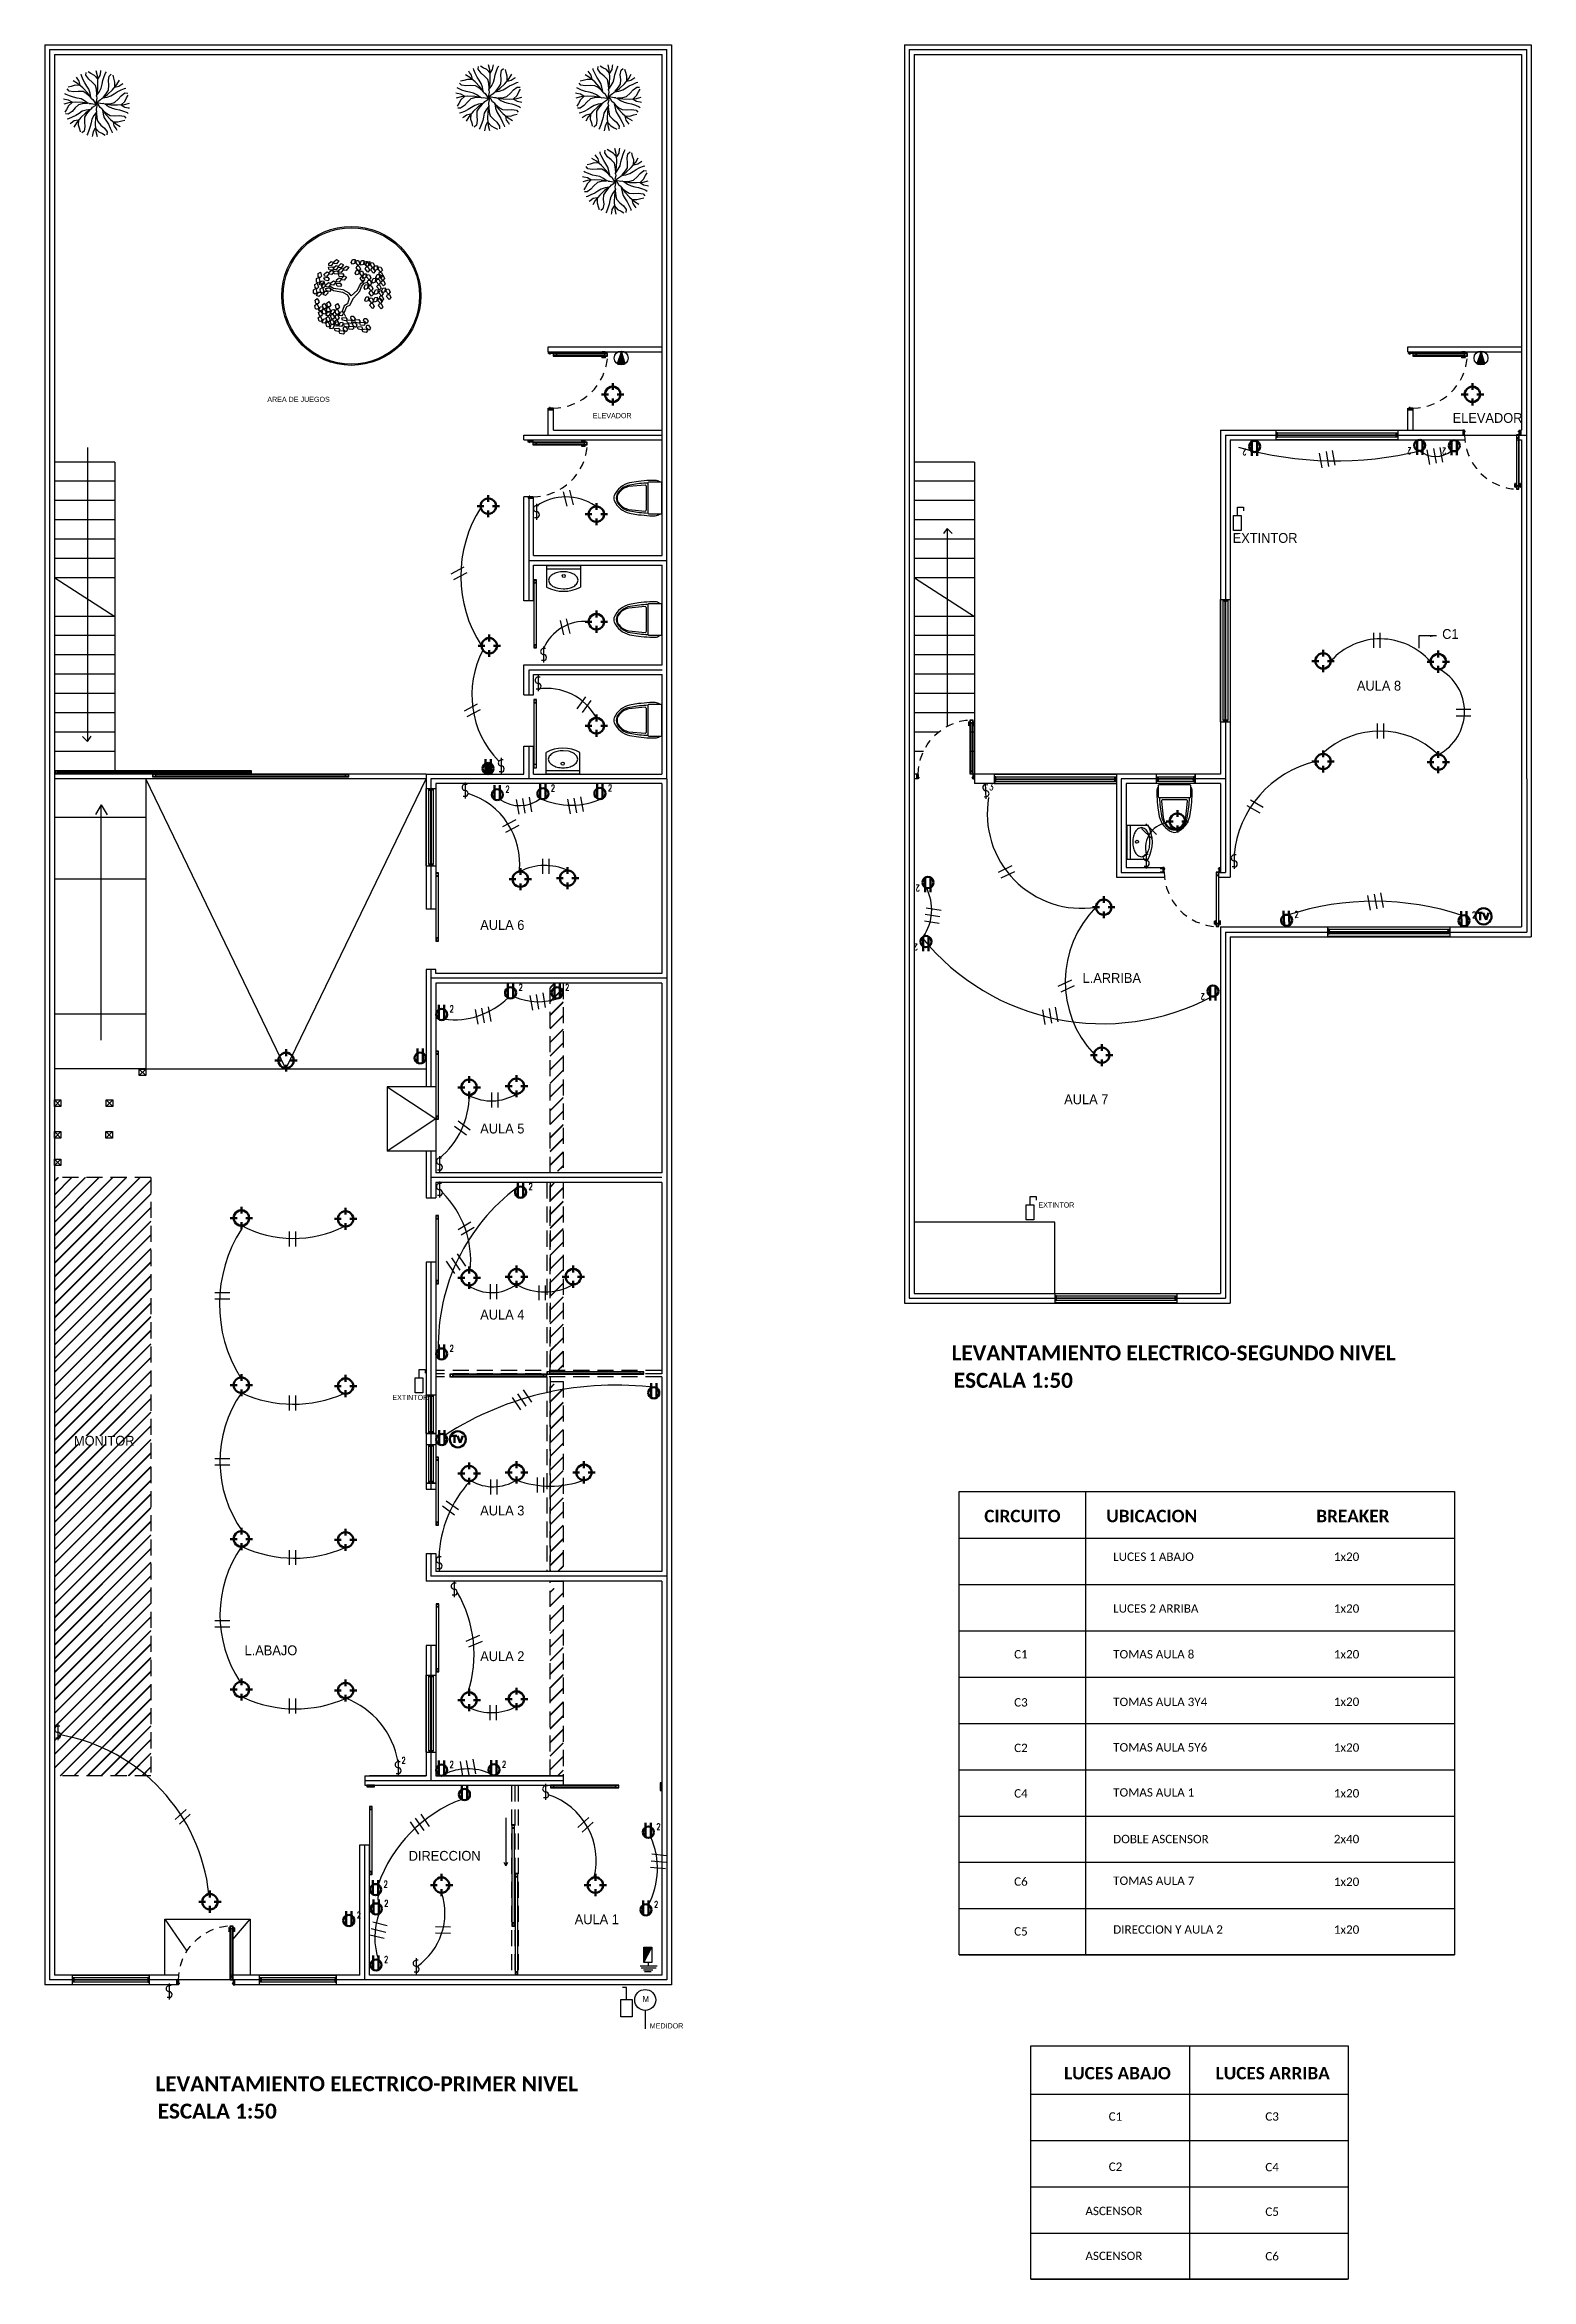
# Model space of a CAD drawing. Header units: millimetres. Extents: x 1546.5 to 1569.6, y 1470.6 to 1505.4.
import ezdxf

# ---------------------------------------------------------------- set-up
doc = ezdxf.new("R2010")
doc.units = ezdxf.units.MM
doc.linetypes.add('Trim_HIDDEN', pattern=[0.375, 0.25, -0.125])
for name, color, linetype in [('01', 1, 'Continuous'), ('07-PAREDES', 8, 'Continuous'), ('_Trim_Arq_Ventanas', 2, 'Continuous'), ('_Trim_Ventaneria', 2, 'Continuous'), ('at_Entity', 7, 'Continuous'), ('C-COTAS', 124, 'Continuous'), ('CAJETIN', 7, 'Continuous'), ('MTM-E-101BS$0$E-SIMB-AP-003', 3, 'Continuous'), ('MTM-E-101LU$0$A-TEXT-NT-002', 2, 'Continuous'), ('RIB-M-101AN$0$A-TEXT-NT-002', 2, 'Continuous')]:
    doc.layers.add(name, color=color, linetype=linetype)
doc.styles.add('MTM-E-101BS$0$2mm(50)', font='simplex.shx', dxfattribs={"width": 0.75, "height": 0.1})
doc.styles.add('MTM-E-101LU$0$2(50)', font='simplex.shx', dxfattribs={"width": 0.75, "height": 0.1})
doc.styles.add('RIB-M-101AN$0$2(50)', font='simplex.shx', dxfattribs={"width": 0.75, "height": 0.1})
doc.styles.get("Standard").update_dxf_attribs({"font": 'arial.ttf'})
doc.dimstyles.new('RIB-M-101AN$0$ESC 50', dxfattribs={"dimtxt": 0.1, "dimasz": 0.1, "dimexe": 0.1, "dimexo": 0.1, "dimgap": 0.1, "dimtad": 1, "dimtxsty": 'RIB-M-101AN$0$2(50)', "dimcen": 0.1, "dimclrd": 1, "dimclre": 1, "dimclrt": 2, "dimadec": 0, "dimazin": 0, "dimtfac": 1, "dimtmove": 0, "dimatfit": 3, "dimfxl": 1, "dimarcsym": 0})

msp = doc.modelspace()

# ---------------------------------------------------------------- texts
at = {"color": 2, "attachment_point": 1, "rotation": 0.0302}
for s, insert, char_height in [('{\\f@Gulim|b0|i0|c0|p34;AREA DE JUEGOS  }', (1549.98, 1499.891), 0.08014), ('{\\f@Gulim|b0|i0|c0|p34;ELEVADOR }', (1555.041, 1499.638), 0.08014), ('{\\f@Gulim|b0|i0|c0|p34;ELEVADOR }', (1568.408, 1499.638), 0.15235), ('{\\f@Gulim|b0|i0|c0|p34;EXTINTOR}', (1564.988, 1497.772), 0.15235), ('{\\f@Gulim|b0|i0|c0|p34;C1}', (1568.246, 1496.279), 0.15235), ('{\\f@Gulim|b0|i0|c0|p34;AULA 8}', (1566.92, 1495.475), 0.15235), ('{\\f@Gulim|b0|i0|c0|p34;AULA 6}', (1553.29, 1491.754), 0.15235), ('{\\f@Gulim|b0|i0|c0|p34;L.ARRIBA}', (1562.655, 1490.93), 0.15235), ('{\\f@Gulim|b0|i0|c0|p34;AULA 7}', (1562.369, 1489.044), 0.15235), ('{\\f@Gulim|b0|i0|c0|p34;AULA 5}', (1553.29, 1488.589), 0.15235), ('{\\f@Gulim|b0|i0|c0|p34;EXTINTOR}', (1561.968, 1487.365), 0.08014), ('{\\f@Gulim|b0|i0|c0|p34;AULA 4}', (1553.29, 1485.696), 0.15235), ('{\\f@Gulim|b0|i0|c0|p34;EXTINTOR}', (1551.924, 1484.372), 0.08014), ('{\\f@Gulim|b0|i0|c0|p34;MONITOR }', (1546.974, 1483.735), 0.15235), ('{\\f@Gulim|b0|i0|c0|p34;AULA 3}', (1553.29, 1482.65), 0.15235), ('{\\f@Gulim|b0|i0|c0|p34;L.ABAJO}', (1549.626, 1480.476), 0.15235), ('{\\f@Gulim|b0|i0|c0|p34;AULA 2}', (1553.29, 1480.385), 0.15235), ('{\\f@Gulim|b0|i0|c0|p34;DIRECCION }', (1552.178, 1477.281), 0.15235), ('{\\f@Gulim|b0|i0|c0|p34;AULA 1}', (1554.759, 1476.294), 0.15235), ('{\\f@Gulim|b0|i0|c0|p34;MEDIDOR}', (1555.926, 1474.601), 0.08014)]:
    msp.add_mtext_dynamic_manual_height_columns(s, width=2.18743, gutter_width=1, heights=[0], dxfattribs=dict(at, insert=insert, char_height=char_height))
at = {"color": 2, "insert": (1555.813, 1475.025), "char_height": 0.09455, "attachment_point": 1}
msp.add_mtext_dynamic_manual_height_columns('{\\f@Gulim|b0|i0|c0|p34;M}', width=1.13721, gutter_width=1, heights=[0], dxfattribs=at)
at = {"layer": 'CAJETIN', "color": 1, "char_height": 0.23327, "attachment_point": 1}
for s, insert, width in [('{\\fCalibri|b1|i0|c0|p34;LEVANTAMIENTO ELECTRICO-SEGUNDO NIVEL}', (1560.619, 1485.141), 7.55298), ('{\\fCalibri|b1|i0|c0|p34;ESCALA 1:50 }', (1560.653, 1484.715), 4.78214), ('{\\fCalibri|b1|i0|c0|p34;LEVANTAMIENTO ELECTRICO-PRIMER NIVEL}', (1548.241, 1473.778), 7.55298), ('{\\fCalibri|b1|i0|c0|p34;ESCALA 1:50 }', (1548.276, 1473.352), 4.78214)]:
    msp.add_mtext(s, dxfattribs=dict(at, insert=insert, width=width))
at = {"layer": 'CAJETIN', "color": 2, "width": 3.9607, "attachment_point": 1}
for s, insert, char_height in [('{\\fCalibri|b1|i0|c0|p34;CIRCUITO}', (1561.127, 1482.585), 0.1932), ('{\\fCalibri|b1|i0|c0|p34;UBICACION}', (1563.023, 1482.585), 0.1932), ('{\\fCalibri|b1|i0|c0|p34;BREAKER}', (1566.289, 1482.585), 0.1932), ('{\\fCalibri|b0|i0|c0|p34;LUCES 1 ABAJO}', (1563.131, 1481.921), 0.13004), ('{\\fCalibri|b0|i0|c0|p34;1x20}', (1566.561, 1481.921), 0.13004), ('{\\fCalibri|b0|i0|c0|p34;LUCES 2 ARRIBA}', (1563.131, 1481.116), 0.13004), ('{\\fCalibri|b0|i0|c0|p34;1x20}', (1566.561, 1481.115), 0.13004), ('{\\fCalibri|b0|i0|c0|p34;C1}', (1561.591, 1480.404), 0.13004), ('{\\fCalibri|b0|i0|c0|p34;TOMAS AULA 8}', (1563.131, 1480.404), 0.13004), ('{\\fCalibri|b0|i0|c0|p34;1x20}', (1566.561, 1480.404), 0.13004), ('{\\fCalibri|b0|i0|c0|p34;C3}', (1561.591, 1479.656), 0.13004), ('{\\fCalibri|b0|i0|c0|p34;TOMAS AULA 3Y4 }', (1563.131, 1479.663), 0.13004), ('{\\fCalibri|b0|i0|c0|p34;1x20}', (1566.561, 1479.666), 0.13004), ('{\\fCalibri|b0|i0|c0|p34;C2}', (1561.591, 1478.948), 0.13004), ('{\\fCalibri|b0|i0|c0|p34;TOMAS AULA 5Y6}', (1563.131, 1478.957), 0.13004), ('{\\fCalibri|b0|i0|c0|p34;1x20}', (1566.561, 1478.954), 0.13004), ('{\\fCalibri|b0|i0|c0|p34;C4}', (1561.591, 1478.241), 0.13004), ('{\\fCalibri|b0|i0|c0|p34;TOMAS AULA 1}', (1563.131, 1478.256), 0.13004), ('{\\fCalibri|b0|i0|c0|p34;1x20}', (1566.561, 1478.242), 0.13004), ('{\\fCalibri|b0|i0|c0|p34;DOBLE ASCENSOR }', (1563.131, 1477.531), 0.13004), ('{\\fCalibri|b0|i0|c0|p34;2x40}', (1566.561, 1477.531), 0.13004), ('{\\fCalibri|b0|i0|c0|p34;C6}', (1561.591, 1476.87), 0.13004), ('{\\fCalibri|b0|i0|c0|p34;TOMAS AULA 7}', (1563.131, 1476.883), 0.13004), ('{\\fCalibri|b0|i0|c0|p34;1x20}', (1566.561, 1476.867), 0.13004), ('{\\fCalibri|b0|i0|c0|p34;C5}', (1561.591, 1476.095), 0.13004), ('{\\fCalibri|b0|i0|c0|p34;DIRECCION Y AULA 2}', (1563.131, 1476.125), 0.13004), ('{\\fCalibri|b0|i0|c0|p34;1x20}', (1566.561, 1476.123), 0.13004), ('{\\fCalibri|b1|i0|c0|p34;LUCES ABAJO}', (1562.367, 1473.922), 0.1932), ('{\\fCalibri|b1|i0|c0|p34;LUCES ARRIBA}', (1564.724, 1473.922), 0.1932), ('{\\fCalibri|b0|i0|c0|p34;C1}', (1563.061, 1473.217), 0.13004), ('{\\fCalibri|b0|i0|c0|p34;C3}', (1565.496, 1473.217), 0.13004), ('{\\fCalibri|b0|i0|c0|p34;C2}', (1563.061, 1472.436), 0.13004), ('{\\fCalibri|b0|i0|c0|p34;C4}', (1565.496, 1472.43), 0.13004), ('{\\fCalibri|b0|i0|c0|p34;ASCENSOR }', (1562.699, 1471.748), 0.13004), ('{\\fCalibri|b0|i0|c0|p34;C5}', (1565.496, 1471.737), 0.13004), ('{\\fCalibri|b0|i0|c0|p34;ASCENSOR }', (1562.699, 1471.05), 0.13004), ('{\\fCalibri|b0|i0|c0|p34;C6}', (1565.496, 1471.044), 0.13004)]:
    msp.add_mtext(s, dxfattribs=dict(at, insert=insert, char_height=char_height))
at = {"layer": 'MTM-E-101LU$0$A-TEXT-NT-002', "char_height": 0.1, "attachment_point": 1, "style": 'MTM-E-101LU$0$2(50)'}
for s, insert, rotation in [('2', (1565.204, 1498.983), 180), ('2', (1567.77, 1499.001), 180), ('2', (1568.308, 1498.995), 180), ('3', (1561.201, 1493.875), 2.0926), ('2', (1560.125, 1492.202), 180), ('2', (1565.949, 1491.891), 1.5114), ('2', (1568.708, 1491.884), 1.5114), ('2', (1560.094, 1491.285), 180), ('2', (1564.557, 1490.514), 180)]:
    msp.add_mtext_dynamic_manual_height_columns(s, width=0.18334, gutter_width=0.5, heights=[0], dxfattribs=dict(at, insert=insert, rotation=rotation))
for insert in [(1553.682, 1493.84), (1554.39, 1493.856), (1555.277, 1493.86), (1553.888, 1490.759), (1554.611, 1490.759), (1552.815, 1490.424), (1554.042, 1487.661), (1552.815, 1485.145), (1552.067, 1478.739), (1552.815, 1478.675), (1553.629, 1478.679), (1556.03, 1477.709), (1551.789, 1476.815), (1551.798, 1476.515), (1555.993, 1476.5), (1551.372, 1476.334), (1551.795, 1475.643)]:
    msp.add_mtext_dynamic_manual_height_columns('2', width=0.18334, gutter_width=0.5, heights=[0], dxfattribs=dict(at, insert=insert))

# ---------------------------------------------------------------- blocks, each defined once
blk = doc.blocks.new('SDC')
at = {"layer": 'at_Entity', "color": 2, "lineweight": 211}
for p, q in [((559.068, -404.751), (559.068, -404.857)), ((559, -404.925), (558.894, -404.925)), ((558.951, -404.893), (558.947, -404.925)), ((558.947, -404.925), (558.951, -404.954)), ((558.964, -404.863), (558.951, -404.893)), ((558.951, -404.954), (558.964, -404.984)), ((558.983, -404.84), (558.964, -404.863)), ((558.964, -404.984), (558.983, -405.009)), ((559.008, -404.821), (558.983, -404.84)), ((558.983, -405.009), (559.008, -405.028)), ((559.036, -404.808), (559.008, -404.821)), ((559.008, -405.028), (559.036, -405.039)), ((559.068, -404.804), (559.036, -404.808)), ((559.036, -405.039), (559.068, -405.043)), ((559.1, -404.808), (559.068, -404.804)), ((559.068, -404.99), (559.068, -405.096)), ((559.068, -405.043), (559.1, -405.039)), ((559.127, -404.821), (559.1, -404.808)), ((559.1, -405.039), (559.127, -405.028)), ((559.152, -404.84), (559.127, -404.821)), ((559.127, -405.028), (559.152, -405.009)), ((559.242, -404.925), (559.135, -404.925)), ((559.172, -404.863), (559.152, -404.84)), ((559.152, -405.009), (559.172, -404.984)), ((559.184, -404.893), (559.172, -404.863)), ((559.172, -404.984), (559.184, -404.954)), ((559.188, -404.925), (559.184, -404.893)), ((559.184, -404.954), (559.188, -404.925))]:
    blk.add_line(p, q, dxfattribs=at)
blk = doc.blocks.new('*U20')
at = {"layer": '_Trim_Ventaneria', "color": 253}
for p, q in [((0.003, 0.847), (0.003, 0.797)), ((0.013, 0.847), (0.013, 0.842)), ((0.013, 0.797), (0.013, 0.802)), ((0.028, 0.832), (0.023, 0.832)), ((0.023, 0.832), (0.023, 0.812)), ((0.028, 0.812), (0.023, 0.812)), ((0.028, 0.832), (0.068, 0.832)), ((0.068, 0.832), (0.073, 0.832)), ((0.068, 0.812), (0.073, 0.812)), ((0.073, 0.832), (0.073, 0.812)), ((0.083, 0.847), (0.083, 0.842)), ((0.083, 0.797), (0.083, 0.802)), ((0.093, 0.847), (0.093, 0.797)), ((0.028, 0.087), (0.068, 0.087)), ((0.035, -0.022), (0.025, -0.008)), ((0.035, -0.008), (0.025, -0.022)), ((0.865, -0.022), (0.875, -0.008)), ((0.865, -0.008), (0.875, -0.022))]:
    blk.add_line(p, q, dxfattribs=at)
for points in [[(0.028, 0.037), (0.068, 0.037), (0.068, 0.882), (0.028, 0.882)], [(0.033, 0.837), (0.063, 0.837), (0.063, 0.877), (0.033, 0.877)], [(0.063, 0.087), (0.033, 0.087), (0.033, 0.832), (0.063, 0.832)], [(0, -0.035), (0, 0.035), (0.025, 0.035), (0.025, -0.035)], [(0.005, -0.03), (0.005, 0.03), (0.02, 0.03), (0.02, -0.03)], [(0.033, 0.083), (0.063, 0.083), (0.063, 0.042), (0.033, 0.042)], [(0.9, -0.035), (0.9, 0.035), (0.875, 0.035), (0.875, -0.035)], [(0.895, -0.03), (0.895, 0.03), (0.88, 0.03), (0.88, -0.03)], [(0.025, -0.022), (0.025, -0.008), (0.035, -0.008), (0.035, -0.022)], [(0.875, -0.022), (0.875, -0.008), (0.865, -0.008), (0.865, -0.022)]]:
    blk.add_lwpolyline(points, close=True, dxfattribs=at)
at = {"layer": '_Trim_Ventaneria', "color": 253, "const_width": 0.005}
blk.add_lwpolyline([(0.024, 0.036, 1), (0.029, 0.036, 1)], format="xyb", close=True, dxfattribs=at)
at = {"layer": '_Trim_Ventaneria', "color": 253}
blk.add_circle((0.026, 0.036), 0.005, dxfattribs=at)
for centre, radius, start, end in [((0.008, 0.847), 0.005, 0, 180), ((0.008, 0.797), 0.005, 180, 0), ((0.023, 0.842), 0.01, 180, 270), ((0.023, 0.802), 0.01, 90, 180), ((0.073, 0.842), 0.01, 270, 0), ((0.073, 0.802), 0.01, 0, 90), ((0.087, 0.847), 0.005, 0, 180), ((0.087, 0.797), 0.005, 180, 0)]:
    blk.add_arc(centre, radius, start, end, dxfattribs=at)
at = {"layer": '_Trim_Ventaneria', "color": 253, "linetype": 'Trim_HIDDEN', "ltscale": 0.5}
blk.add_arc((0.021, 0.031), 0.854, 0, 87.5081, dxfattribs=at)
blk = doc.blocks.new('MARCOALUM')
at = {"layer": '_Trim_Arq_Ventanas', "color": 1}
for p, q in [((0.0325, 0.03725), (0.025, 0.04475)), ((0.0325, 0.04475), (0.025, 0.03725)), ((0.0325, 0.02525), (0.025, 0.03275)), ((0.0325, 0.03275), (0.025, 0.02525))]:
    blk.add_line(p, q, dxfattribs=at)
for points in [[(0, 0), (0, 0.07), (0.025, 0.07), (0.025, 0)], [(0.005, 0.005), (0.005, 0.065), (0.02, 0.065), (0.02, 0.005)], [(0.025, 0.04475), (0.025, 0.03725), (0.0325, 0.03725), (0.0325, 0.04475)], [(0.025, 0.02525), (0.025, 0.03275), (0.0325, 0.03275), (0.0325, 0.02525)]]:
    blk.add_lwpolyline(points, close=True, dxfattribs=at)
blk = doc.blocks.new('*U28')
at = {"layer": '_Trim_Ventaneria', "color": 0}
for p, q in [((0, 0.15), (1.2, 0.15)), ((1.2, 0), (0, 0)), ((0.025, 0.11), (1.175, 0.11)), ((1.175, 0.04), (0.025, 0.04))]:
    blk.add_line(p, q, dxfattribs=at)
at = {"layer": '_Trim_Ventaneria', "color": 1}
for p, q in [((0.0325, 0.07725), (1.1675, 0.07725)), ((1.1675, 0.07275), (0.0325, 0.07275))]:
    blk.add_line(p, q, dxfattribs=at)
at = {"layer": '_Trim_Ventaneria', "color": 0}
blk.add_blockref('MARCOALUM', (0, 0.04), dxfattribs=at)
at = {"layer": '_Trim_Ventaneria', "color": 0, "xscale": -1}
blk.add_blockref('MARCOALUM', (1.2, 0.04), dxfattribs=at)
blk = doc.blocks.new('fwc')
at = {"layer": 'at_Entity', "color": 2, "lineweight": 211}
for p, q in [((1699.386, 1647.509), (1699.381, 1647.483)), ((1699.381, 1647.483), (1699.386, 1647.456)), ((1699.398, 1647.534), (1699.386, 1647.509)), ((1699.386, 1647.456), (1699.398, 1647.433)), ((1699.392, 1647.524), (1699.616, 1647.524)), ((1699.392, 1647.441), (1699.616, 1647.441)), ((1699.417, 1647.553), (1699.398, 1647.534)), ((1699.398, 1647.433), (1699.417, 1647.414)), ((1699.443, 1647.564), (1699.417, 1647.553)), ((1699.417, 1647.414), (1699.443, 1647.401)), ((1699.468, 1647.568), (1699.443, 1647.564)), ((1699.443, 1647.401), (1699.468, 1647.397)), ((1699.496, 1647.564), (1699.468, 1647.568)), ((1699.468, 1647.397), (1699.496, 1647.401)), ((1699.519, 1647.553), (1699.496, 1647.564)), ((1699.496, 1647.401), (1699.519, 1647.414)), ((1699.538, 1647.534), (1699.519, 1647.553)), ((1699.519, 1647.414), (1699.538, 1647.433)), ((1699.551, 1647.509), (1699.538, 1647.534)), ((1699.538, 1647.433), (1699.551, 1647.456)), ((1699.555, 1647.483), (1699.551, 1647.509)), ((1699.551, 1647.456), (1699.555, 1647.483))]:
    blk.add_line(p, q, dxfattribs=at)
blk = doc.blocks.new('*U25')
for p, q in [((0, 0.057), (-0.025, 0.057)), ((0, 0.231), (0, 0.032)), ((0.025, 0.206), (0, 0.206))]:
    blk.add_line(p, q)
for centre, start_param, end_param in [((0, 0.169), 0.785398, 3.926991), ((0, 0.094), 3.926991, 7.068583)]:
    blk.add_ellipse(centre, major_axis=(0.0263, 0.0263), ratio=1, start_param=start_param, end_param=end_param)
at = {"style": 'MTM-E-101BS$0$2mm(50)', "width": 0.75}
blk.add_attdef('1', (0.059, 0), '', height=0.1, dxfattribs=at)
blk = doc.blocks.new('DES')
at = {"layer": 'at_Entity', "color": 1, "lineweight": 211}
for p, q in [((1701.773, 1646.017), (1701.769, 1645.985)), ((1701.769, 1645.985), (1701.773, 1645.953)), ((1701.786, 1646.048), (1701.773, 1646.017)), ((1701.773, 1645.953), (1701.786, 1645.924)), ((1701.805, 1646.074), (1701.786, 1646.048)), ((1701.786, 1645.924), (1701.805, 1645.896)), ((1701.803, 1646.04), (1701.877, 1646.04)), ((1701.83, 1646.093), (1701.805, 1646.074)), ((1701.862, 1646.106), (1701.83, 1646.093)), ((1701.841, 1646.04), (1701.841, 1645.928)), ((1701.894, 1646.11), (1701.862, 1646.106)), ((1701.889, 1646.04), (1701.932, 1645.928)), ((1701.925, 1646.106), (1701.894, 1646.11)), ((1701.955, 1646.093), (1701.925, 1646.106)), ((1701.932, 1645.928), (1701.974, 1646.04)), ((1701.983, 1646.074), (1701.955, 1646.093)), ((1702.002, 1646.048), (1701.983, 1646.074)), ((1701.983, 1645.896), (1702.002, 1645.924)), ((1702.014, 1646.017), (1702.002, 1646.048)), ((1702.002, 1645.924), (1702.014, 1645.953)), ((1702.019, 1645.985), (1702.014, 1646.017)), ((1702.014, 1645.953), (1702.019, 1645.985)), ((1701.805, 1645.896), (1701.83, 1645.877)), ((1701.83, 1645.877), (1701.862, 1645.864)), ((1701.862, 1645.864), (1701.894, 1645.86)), ((1701.894, 1645.86), (1701.925, 1645.864)), ((1701.925, 1645.864), (1701.955, 1645.877)), ((1701.955, 1645.877), (1701.983, 1645.896))]:
    blk.add_line(p, q, dxfattribs=at)
blk = doc.blocks.new('L', base_point=(1.368, 0.591))
at = {"color": 124}
for p, q in [((1.275, 0.567), (1.306, 0.592)), ((1.288, 0.517), (1.275, 0.567)), ((1.281, 0.65), (1.312, 0.675)), ((1.294, 0.6), (1.281, 0.65)), ((1.317, 0.508), (1.288, 0.517)), ((1.322, 0.591), (1.294, 0.6)), ((1.306, 0.592), (1.336, 0.538)), ((1.312, 0.675), (1.342, 0.621)), ((1.336, 0.538), (1.317, 0.508)), ((1.342, 0.621), (1.322, 0.591)), ((1.337, 0.489), (1.356, 0.548)), ((1.376, 0.484), (1.337, 0.489)), ((1.356, 0.548), (1.391, 0.554)), ((1.404, 0.527), (1.376, 0.484)), ((1.391, 0.554), (1.404, 0.527))]:
    blk.add_line(p, q, dxfattribs=at)
blk = doc.blocks.new('BRANCHZ', base_point=(0.5, 0.5))
at = {"color": 124}
for p, q in [((0.533, 0.508), (0.5, 0.5)), ((0.584, 0.496), (0.533, 0.508)), ((0.613, 0.5), (0.584, 0.496)), ((0.613, 0.5), (0.717, 0.483)), ((0.629, 0.496), (0.684, 0.458)), ((0.642, 0.496), (0.721, 0.504)), ((0.684, 0.458), (0.738, 0.429)), ((0.717, 0.483), (0.821, 0.479)), ((0.721, 0.504), (0.776, 0.517)), ((0.738, 0.429), (0.796, 0.416)), ((0.776, 0.517), (0.83, 0.567)), ((0.796, 0.416), (0.851, 0.404)), ((0.821, 0.479), (0.926, 0.488)), ((0.83, 0.567), (0.876, 0.621)), ((0.851, 0.404), (0.913, 0.383)), ((0.876, 0.621), (0.934, 0.663)), ((0.876, 0.483), (0.93, 0.533)), ((0.876, 0.479), (0.93, 0.446)), ((0.913, 0.383), (0.967, 0.362)), ((0.926, 0.488), (1.001, 0.508)), ((0.93, 0.533), (0.959, 0.588)), ((0.93, 0.446), (0.984, 0.437)), ((0.934, 0.663), (0.976, 0.659)), ((0.959, 0.588), (0.984, 0.629)), ((0.967, 0.362), (0.984, 0.35)), ((0.984, 0.437), (1.005, 0.433))]:
    blk.add_line(p, q, dxfattribs=at)

# ---------------------------------------------------------------- hatches: boundary and pattern name
h = msp.add_hatch(color=256)
h.set_gradient(color1=(255, 255, 255), one_color=1, tint=1, name='CYLINDER')
h.paths.add_polyline_path([(1555.486, 1500.601, 0.002708), (1555.484, 1500.601), (1555.418, 1500.407, 0.323048), (1555.544, 1500.406)])
h = msp.add_hatch(color=256)
h.set_gradient(color1=(255, 255, 255), one_color=1, tint=1, name='CYLINDER')
h.paths.add_polyline_path([(1568.853, 1500.601, 0.002708), (1568.852, 1500.601), (1568.785, 1500.407, 0.323048), (1568.911, 1500.406)])
h = msp.add_hatch(color=256)
h.set_gradient(color1=(255, 255, 255), one_color=1, tint=1, name='CYLINDER')
h.paths.add_polyline_path([(1553.453, 1494.186), (1553.439, 1494.193), (1553.413, 1494.198), (1553.386, 1494.193), (1553.371, 1494.185), (1553.371, 1494.036), (1553.386, 1494.028), (1553.413, 1494.024), (1553.439, 1494.028), (1553.453, 1494.036)])
h = msp.add_hatch()
h.set_pattern_fill('JIS_LC_20A', color=2, scale=0.0075, style=0)
h.set_pattern_definition([(45, (0.65185, 12.5), (-0.106066017, 0.106066017), []), (45, (0.65935, 12.5), (-0.106066017, 0.106066017), [])])
h.paths.add_polyline_path([(1554.376, 1487.851), (1554.578, 1487.851), (1554.578, 1490.762), (1554.376, 1490.762)])
h = msp.add_hatch()
h.set_pattern_fill('JIS_LC_20A', color=251, scale=0.0075, style=0)
h.paths.add_polyline_path([(1548.169, 1487.751), (1546.669, 1487.751), (1546.669, 1478.451), (1548.169, 1478.451)])
h.paths.add_polyline_path([(1547.006, 1483.603), (1547.006, 1483.737), (1547.602, 1483.737), (1547.602, 1483.603)])
h = msp.add_hatch()
h.set_pattern_fill('JIS_LC_20A', color=2, scale=0.0075, style=0)
h.set_pattern_definition([(45, (0.65185, 9.4), (-0.106066017, 0.106066017), []), (45, (0.65935, 9.4), (-0.106066017, 0.106066017), [])])
h.paths.add_polyline_path([(1554.376, 1484.751), (1554.578, 1484.751), (1554.578, 1487.662), (1554.376, 1487.662)])
h = msp.add_hatch()
h.set_pattern_fill('JIS_LC_20A', color=2, scale=0.0075, style=0)
h.set_pattern_definition([(45, (0.65185, 6.275), (-0.106066017, 0.106066017), []), (45, (0.65935, 6.275), (-0.106066017, 0.106066017), [])])
h.paths.add_polyline_path([(1554.376, 1481.626), (1554.578, 1481.626), (1554.578, 1484.537), (1554.376, 1484.537)])
h = msp.add_hatch()
h.set_pattern_fill('JIS_LC_20A', color=2, scale=0.0075, style=0)
h.set_pattern_definition([(45, (0.65185, 3.1), (-0.106066017, 0.106066017), []), (45, (0.65935, 3.1), (-0.106066017, 0.106066017), [])])
h.paths.add_polyline_path([(1554.376, 1478.451), (1554.578, 1478.451), (1554.578, 1481.362), (1554.376, 1481.362)])
h = msp.add_hatch(color=253)
h.set_gradient(color1=(255, 255, 255), one_color=1, tint=1)
h.paths.add_polyline_path([(1555.956, 1475.787), (1555.834, 1475.787), (1555.834, 1475.544)])

# ---------------------------------------------------------------- linework, layer by layer
at = {"color": 5}
for p, q in [((1546.519, 1505.366), (1546.519, 1475.201)), ((1546.519, 1505.366), (1556.264, 1505.366)), ((1546.669, 1505.216), (1546.669, 1475.351)), ((1546.669, 1505.216), (1556.119, 1505.216)), ((1556.119, 1497.421), (1556.119, 1505.216)), ((1556.264, 1505.366), (1556.264, 1475.201)), ((1559.886, 1505.366), (1559.886, 1485.8)), ((1559.886, 1505.366), (1569.631, 1505.366)), ((1560.036, 1505.216), (1560.036, 1485.95)), ((1560.036, 1505.216), (1569.479, 1505.216)), ((1569.479, 1505.216), (1569.479, 1499.371)), ((1569.631, 1505.366), (1569.631, 1491.492)), ((1554.344, 1500.666), (1556.119, 1500.666)), ((1554.344, 1500.591), (1554.344, 1500.666)), ((1567.711, 1500.666), (1569.479, 1500.666)), ((1567.711, 1500.591), (1567.711, 1500.666)), ((1554.344, 1500.591), (1556.119, 1500.591)), ((1567.711, 1500.591), (1569.479, 1500.591)), ((1554.347, 1499.296), (1554.347, 1499.716)), ((1554.43, 1499.371), (1554.43, 1499.716)), ((1553.967, 1499.296), (1556.119, 1499.296)), ((1553.967, 1499.221), (1553.967, 1499.296)), ((1554.43, 1499.371), (1556.119, 1499.371)), ((1564.801, 1499.371), (1568.593, 1499.371)), ((1564.801, 1499.371), (1564.801, 1494.021)), ((1569.443, 1499.371), (1569.479, 1499.371)), ((1553.967, 1499.221), (1556.119, 1499.221)), ((1564.951, 1499.221), (1564.951, 1492.421)), ((1564.951, 1499.221), (1568.597, 1499.221)), ((1569.479, 1499.221), (1569.479, 1491.651)), ((1553.967, 1496.721), (1553.967, 1498.338)), ((1554.107, 1498.338), (1553.967, 1498.338)), ((1554.119, 1497.421), (1554.119, 1498.338)), ((1554.119, 1497.421), (1556.119, 1497.421)), ((1554.119, 1497.271), (1556.119, 1497.271)), ((1554.119, 1496.721), (1554.119, 1497.271)), ((1556.119, 1495.721), (1556.119, 1497.271)), ((1554.119, 1496.721), (1553.967, 1496.721)), ((1553.967, 1495.259), (1553.967, 1495.721)), ((1553.967, 1495.721), (1556.119, 1495.721)), ((1554.119, 1495.259), (1554.119, 1495.571)), ((1554.119, 1495.571), (1556.119, 1495.571)), ((1556.119, 1494.021), (1556.119, 1495.571)), ((1553.967, 1495.259), (1554.119, 1495.259)), ((1553.967, 1494.021), (1553.967, 1494.459)), ((1553.967, 1494.459), (1554.119, 1494.459)), ((1554.119, 1494.021), (1554.119, 1494.459)), ((1552.449, 1494.021), (1552.449, 1491.926)), ((1552.449, 1494.021), (1553.967, 1494.021)), ((1556.112, 1493.876), (1552.599, 1493.876)), ((1552.599, 1493.876), (1552.599, 1491.926)), ((1554.119, 1494.021), (1556.112, 1494.021)), ((1556.112, 1493.876), (1556.112, 1490.926)), ((1564.801, 1494.021), (1560.944, 1494.021)), ((1563.181, 1493.876), (1560.974, 1493.876)), ((1563.181, 1493.876), (1563.181, 1492.421)), ((1563.331, 1493.876), (1563.331, 1492.571)), ((1564.801, 1493.876), (1564.801, 1492.571)), ((1563.181, 1492.421), (1563.93, 1492.421)), ((1563.331, 1492.571), (1563.926, 1492.571)), ((1564.768, 1492.421), (1564.951, 1492.421)), ((1552.602, 1491.926), (1552.449, 1491.926)), ((1564.801, 1491.651), (1564.801, 1485.95)), ((1564.801, 1491.651), (1569.479, 1491.651)), ((1564.951, 1491.492), (1569.631, 1491.492)), ((1564.951, 1491.492), (1564.951, 1485.8)), ((1552.599, 1490.984), (1552.449, 1490.984)), ((1552.449, 1490.984), (1552.449, 1489.163)), ((1552.524, 1490.984), (1552.524, 1489.163)), ((1552.599, 1490.926), (1552.599, 1490.984)), ((1556.194, 1490.851), (1552.524, 1490.851)), ((1556.112, 1490.926), (1552.599, 1490.926)), ((1556.112, 1490.776), (1552.599, 1490.776)), ((1552.599, 1490.776), (1552.599, 1488.914)), ((1556.112, 1490.776), (1556.112, 1487.826)), ((1552.449, 1488.163), (1552.449, 1487.438)), ((1552.599, 1488.163), (1552.599, 1487.826)), ((1556.112, 1487.826), (1552.599, 1487.826)), ((1556.112, 1487.676), (1552.599, 1487.676)), ((1552.599, 1487.676), (1552.599, 1487.438)), ((1556.112, 1487.676), (1556.112, 1484.701)), ((1552.449, 1487.438), (1552.599, 1487.438)), ((1559.886, 1485.8), (1564.951, 1485.8)), ((1560.036, 1485.95), (1564.801, 1485.95)), ((1556.112, 1484.651), (1556.112, 1481.626)), ((1552.449, 1481.905), (1552.599, 1481.905)), ((1552.449, 1481.905), (1552.449, 1481.476)), ((1552.599, 1481.905), (1552.599, 1481.626)), ((1556.112, 1481.626), (1552.599, 1481.626)), ((1556.112, 1481.476), (1552.449, 1481.476)), ((1556.112, 1481.476), (1556.112, 1475.351)), ((1552.599, 1480.476), (1552.449, 1480.476)), ((1552.449, 1480.476), (1552.449, 1478.451)), ((1552.599, 1480.476), (1552.599, 1478.451)), ((1551.494, 1478.451), (1552.449, 1478.451)), ((1551.494, 1478.451), (1551.494, 1478.301)), ((1552.449, 1478.451), (1551.569, 1478.451)), ((1554.584, 1478.451), (1552.599, 1478.451)), ((1552.599, 1478.451), (1554.584, 1478.451)), ((1554.584, 1478.301), (1554.584, 1478.451)), ((1551.494, 1478.301), (1554.584, 1478.301)), ((1551.419, 1477.376), (1551.569, 1477.376)), ((1551.419, 1475.351), (1551.419, 1477.376)), ((1551.569, 1475.351), (1551.569, 1477.376)), ((1548.598, 1475.351), (1546.669, 1475.351)), ((1551.419, 1475.351), (1549.405, 1475.351)), ((1556.112, 1475.351), (1551.569, 1475.351)), ((1548.598, 1475.201), (1546.519, 1475.201)), ((1556.264, 1475.201), (1549.473, 1475.201))]:
    msp.add_line(p, q, dxfattribs=at)
at = {"color": 253}
for p, q in [((1546.594, 1505.291), (1546.594, 1475.276)), ((1546.594, 1505.291), (1556.194, 1505.291)), ((1556.194, 1493.951), (1556.194, 1505.291)), ((1559.961, 1505.291), (1559.961, 1485.875)), ((1559.961, 1505.291), (1569.561, 1505.291)), ((1569.561, 1493.951), (1569.561, 1505.291)), ((1567.714, 1499.371), (1567.714, 1499.716)), ((1567.797, 1499.371), (1567.797, 1499.716)), ((1564.876, 1499.296), (1564.876, 1493.951)), ((1564.876, 1499.296), (1569.561, 1499.296)), ((1565.657, 1499.371), (1565.657, 1499.22)), ((1567.557, 1499.37), (1567.557, 1499.22)), ((1567.557, 1499.22), (1565.657, 1499.22)), ((1569.4, 1499.221), (1569.479, 1499.221)), ((1547.607, 1498.877), (1546.677, 1498.877)), ((1560.974, 1498.877), (1560.044, 1498.877)), ((1547.607, 1498.577), (1546.677, 1498.577)), ((1547.607, 1498.277), (1546.677, 1498.277)), ((1554.049, 1496.721), (1554.049, 1498.338)), ((1560.974, 1498.577), (1560.044, 1498.577)), ((1560.974, 1498.277), (1560.044, 1498.277)), ((1547.607, 1497.977), (1546.677, 1497.977)), ((1560.974, 1497.977), (1560.044, 1497.977)), ((1547.607, 1497.677), (1546.677, 1497.677)), ((1560.974, 1497.677), (1560.044, 1497.677)), ((1547.607, 1497.377), (1546.677, 1497.377)), ((1554.049, 1497.346), (1556.194, 1497.346)), ((1560.974, 1497.377), (1560.044, 1497.377)), ((1547.607, 1497.077), (1546.677, 1497.077)), ((1546.677, 1497.077), (1547.607, 1496.477)), ((1560.974, 1497.077), (1560.044, 1497.077)), ((1560.044, 1497.077), (1560.974, 1496.477)), ((1564.801, 1496.737), (1564.951, 1496.737)), ((1564.951, 1496.737), (1564.951, 1494.837)), ((1547.607, 1496.477), (1546.677, 1496.477)), ((1547.607, 1496.177), (1546.677, 1496.177)), ((1560.974, 1496.477), (1560.044, 1496.477)), ((1560.974, 1496.177), (1560.044, 1496.177)), ((1547.607, 1495.877), (1546.677, 1495.877)), ((1560.974, 1495.877), (1560.044, 1495.877)), ((1547.607, 1495.577), (1546.677, 1495.577)), ((1547.607, 1495.577), (1546.677, 1495.577)), ((1554.049, 1495.259), (1554.049, 1495.646)), ((1554.049, 1495.646), (1556.119, 1495.646)), ((1560.974, 1495.577), (1560.044, 1495.577)), ((1560.974, 1495.577), (1560.044, 1495.577)), ((1547.607, 1495.277), (1546.677, 1495.277)), ((1560.974, 1495.277), (1560.044, 1495.277)), ((1547.607, 1494.977), (1546.677, 1494.977)), ((1560.974, 1494.977), (1560.044, 1494.977)), ((1564.801, 1494.837), (1564.951, 1494.837)), ((1547.607, 1494.677), (1546.677, 1494.677)), ((1554.049, 1493.951), (1554.049, 1494.459)), ((1560.413, 1494.677), (1560.044, 1494.677)), ((1560.974, 1494.677), (1560.908, 1494.677)), ((1547.607, 1494.377), (1546.677, 1494.377)), ((1547.607, 1494.077), (1546.677, 1494.077)), ((1547.607, 1494.077), (1546.677, 1494.077)), ((1560.18, 1494.377), (1560.044, 1494.377)), ((1560.974, 1494.377), (1560.908, 1494.377)), ((1552.449, 1494.021), (1546.669, 1494.021)), ((1552.449, 1493.951), (1546.669, 1493.951)), ((1548.089, 1493.951), (1548.089, 1489.441)), ((1550.269, 1489.441), (1548.089, 1493.951)), ((1550.269, 1489.441), (1552.449, 1493.951)), ((1552.45, 1493.799), (1552.6, 1493.799)), ((1556.194, 1493.951), (1552.524, 1493.951)), ((1552.524, 1493.951), (1552.524, 1491.926)), ((1556.194, 1493.951), (1556.194, 1475.276)), ((1560.101, 1494.021), (1560.036, 1494.021)), ((1560.101, 1493.951), (1560.036, 1493.951)), ((1561.281, 1494.021), (1561.281, 1493.871)), ((1563.181, 1493.871), (1561.281, 1493.871)), ((1563.181, 1494.021), (1563.181, 1493.871)), ((1564.876, 1493.951), (1563.256, 1493.951)), ((1563.256, 1493.951), (1563.256, 1492.496)), ((1564.801, 1493.876), (1563.331, 1493.876)), ((1563.804, 1493.876), (1563.804, 1494.021)), ((1564.404, 1493.876), (1564.404, 1494.021)), ((1564.404, 1494.021), (1564.404, 1493.876)), ((1564.876, 1493.951), (1564.876, 1492.496)), ((1569.561, 1493.951), (1569.561, 1491.567)), ((1548.089, 1493.351), (1546.669, 1493.351)), ((1548.089, 1492.391), (1546.669, 1492.391)), ((1552.449, 1492.599), (1552.599, 1492.599)), ((1563.256, 1492.496), (1563.926, 1492.496)), ((1563.926, 1492.55), (1563.861, 1492.55)), ((1563.926, 1492.5), (1563.861, 1492.5)), ((1564.773, 1492.496), (1564.876, 1492.496)), ((1566.464, 1491.651), (1566.464, 1491.501)), ((1568.364, 1491.651), (1568.364, 1491.501)), ((1564.876, 1491.567), (1564.876, 1485.875)), ((1564.876, 1491.567), (1564.876, 1485.875)), ((1564.876, 1491.567), (1569.561, 1491.567)), ((1568.364, 1491.501), (1566.464, 1491.501)), ((1548.089, 1490.291), (1546.669, 1490.291)), ((1548.089, 1489.441), (1546.669, 1489.441)), ((1548.089, 1489.441), (1552.449, 1489.441)), ((1552.599, 1489.163), (1551.842, 1489.163)), ((1551.842, 1489.163), (1551.842, 1488.163)), ((1551.842, 1489.163), (1552.599, 1488.663)), ((1552.599, 1489.163), (1552.599, 1488.163)), ((1552.599, 1488.663), (1551.842, 1488.163)), ((1552.599, 1488.163), (1551.842, 1488.163)), ((1552.524, 1488.163), (1552.524, 1487.438)), ((1556.112, 1487.751), (1552.524, 1487.751)), ((1561.839, 1487.329), (1561.839, 1487.459)), ((1561.839, 1487.459), (1561.934, 1487.459)), ((1561.934, 1487.459), (1561.934, 1487.4)), ((1552.599, 1486.438), (1552.449, 1486.438)), ((1552.449, 1486.438), (1552.449, 1482.905)), ((1552.524, 1486.438), (1552.524, 1482.905)), ((1552.599, 1486.438), (1552.599, 1482.905)), ((1559.961, 1485.875), (1564.876, 1485.875)), ((1562.222, 1485.951), (1562.222, 1485.801)), ((1564.122, 1485.801), (1562.222, 1485.801)), ((1564.122, 1485.951), (1564.122, 1485.801)), ((1552.45, 1484.372), (1552.6, 1484.372)), ((1552.449, 1483.772), (1552.599, 1483.772)), ((1552.599, 1483.772), (1552.449, 1483.772)), ((1552.45, 1483.598), (1552.6, 1483.598)), ((1552.449, 1482.998), (1552.599, 1482.998)), ((1552.599, 1482.998), (1552.449, 1482.998)), ((1552.449, 1482.905), (1552.599, 1482.905)), ((1552.524, 1481.905), (1552.524, 1481.551)), ((1556.194, 1481.551), (1552.524, 1481.551)), ((1552.524, 1480.476), (1552.524, 1478.376)), ((1552.45, 1480.015), (1552.6, 1480.015)), ((1552.449, 1478.815), (1552.599, 1478.815)), ((1551.494, 1478.376), (1554.584, 1478.376)), ((1551.494, 1475.276), (1551.494, 1477.376)), ((1548.386, 1475.354), (1548.386, 1476.221)), ((1548.386, 1476.221), (1549.713, 1476.221)), ((1548.386, 1476.221), (1548.73, 1475.723)), ((1549.445, 1475.902), (1549.713, 1476.221)), ((1549.713, 1476.221), (1549.713, 1475.349)), ((1555.834, 1475.544), (1555.956, 1475.787)), ((1546.949, 1475.201), (1546.949, 1475.351)), ((1548.149, 1475.201), (1548.149, 1475.351)), ((1548.602, 1475.347), (1548.598, 1475.347)), ((1549.858, 1475.201), (1549.858, 1475.351)), ((1551.058, 1475.201), (1551.058, 1475.351)), ((1555.779, 1475.493), (1556.04, 1475.493)), ((1555.791, 1475.462), (1556.025, 1475.462)), ((1555.83, 1475.433), (1555.974, 1475.433)), ((1555.843, 1475.404), (1555.947, 1475.404)), ((1555.909, 1475.493), (1555.909, 1475.544)), ((1548.598, 1475.276), (1546.594, 1475.276)), ((1551.494, 1475.276), (1548.598, 1475.276)), ((1556.194, 1475.276), (1551.494, 1475.276))]:
    msp.add_line(p, q, dxfattribs=at)
at = {"color": 124}
for p, q in [((1551.467, 1501.676), (1551.478, 1501.71)), ((1551.011, 1501.538), (1550.956, 1501.576)), ((1551.011, 1501.573), (1550.958, 1501.604)), ((1551.157, 1501.554), (1551.011, 1501.573)), ((1551.154, 1501.513), (1551.011, 1501.538)), ((1551.233, 1501.472), (1551.154, 1501.513)), ((1551.253, 1501.501), (1551.157, 1501.554)), ((1551.253, 1501.426), (1551.227, 1501.338)), ((1551.253, 1501.426), (1551.233, 1501.472)), ((1551.286, 1501.46), (1551.253, 1501.501)), ((1551.315, 1501.419), (1551.259, 1501.31)), ((1551.286, 1501.46), (1551.382, 1501.548)), ((1551.315, 1501.419), (1551.37, 1501.482)), ((1551.37, 1501.482), (1551.417, 1501.532)), ((1551.382, 1501.548), (1551.411, 1501.616)), ((1551.411, 1501.616), (1551.437, 1501.657)), ((1551.417, 1501.532), (1551.443, 1501.607)), ((1551.437, 1501.657), (1551.467, 1501.676)), ((1551.443, 1501.607), (1551.487, 1501.66)), ((1551.487, 1501.66), (1551.537, 1501.676)), ((1551.177, 1501.307), (1551.137, 1501.206)), ((1551.21, 1501.288), (1551.172, 1501.191)), ((1551.172, 1501.191), (1551.195, 1501.141)), ((1551.227, 1501.338), (1551.177, 1501.307)), ((1551.259, 1501.31), (1551.21, 1501.288))]:
    msp.add_line(p, q, dxfattribs=at)
for p, q in [((1555.485, 1500.603), (1555.418, 1500.406)), ((1555.418, 1500.406), (1555.544, 1500.406)), ((1555.544, 1500.406), (1555.485, 1500.603)), ((1568.852, 1500.603), (1568.785, 1500.406)), ((1568.785, 1500.406), (1568.911, 1500.406)), ((1568.911, 1500.406), (1568.852, 1500.603)), ((1565.061, 1498.047), (1565.061, 1498.177)), ((1565.061, 1498.177), (1565.156, 1498.177)), ((1565.156, 1498.177), (1565.156, 1498.118)), ((1567.882, 1496.173), (1567.882, 1496.173)), ((1563.344, 1493.231), (1563.344, 1492.703)), ((1563.344, 1493.231), (1563.674, 1493.231)), ((1563.394, 1493.231), (1563.394, 1492.703)), ((1563.344, 1492.703), (1563.674, 1492.703)), ((1564.776, 1492.571), (1564.801, 1492.571)), ((1552.34, 1484.638), (1552.34, 1484.767)), ((1552.34, 1484.767), (1552.434, 1484.767)), ((1552.434, 1484.767), (1552.434, 1484.708)), ((1555.563, 1475.156), (1555.5, 1475.156)), ((1555.563, 1474.97), (1555.563, 1475.156))]:
    msp.add_line(p, q)
at = {"color": 1}
for p, q in [((1547.184, 1499.105), (1547.184, 1494.532)), ((1566.381, 1498.788), (1566.341, 1499.016)), ((1566.485, 1498.809), (1566.445, 1499.038)), ((1566.582, 1498.826), (1566.542, 1499.055)), ((1568.054, 1498.838), (1568.013, 1499.066)), ((1568.158, 1498.859), (1568.117, 1499.088)), ((1568.255, 1498.877), (1568.215, 1499.105)), ((1560.552, 1497.841), (1560.492, 1497.764)), ((1560.552, 1497.841), (1560.552, 1494.769)), ((1560.552, 1497.841), (1560.625, 1497.764)), ((1567.882, 1496.173), (1567.882, 1495.984)), ((1547.184, 1494.532), (1547.109, 1494.608)), ((1547.184, 1494.532), (1547.243, 1494.613)), ((1547.397, 1493.545), (1547.309, 1493.395)), ((1547.397, 1489.888), (1547.397, 1493.545)), ((1547.397, 1493.545), (1547.49, 1493.392)), ((1553.849, 1493.628), (1553.889, 1493.4)), ((1553.946, 1493.645), (1553.986, 1493.417)), ((1554.05, 1493.667), (1554.09, 1493.438)), ((1554.648, 1493.635), (1554.688, 1493.406)), ((1554.746, 1493.652), (1554.786, 1493.423)), ((1554.85, 1493.673), (1554.89, 1493.445)), ((1567.131, 1491.909), (1567.091, 1492.138)), ((1567.235, 1491.931), (1567.195, 1492.159)), ((1567.333, 1491.948), (1567.293, 1492.176)), ((1560.424, 1491.701), (1560.195, 1491.738)), ((1560.438, 1491.806), (1560.209, 1491.843)), ((1560.454, 1491.904), (1560.225, 1491.941)), ((1554.158, 1490.6), (1554.198, 1490.371)), ((1554.262, 1490.621), (1554.302, 1490.393)), ((1553.214, 1490.366), (1553.254, 1490.138)), ((1553.311, 1490.383), (1553.352, 1490.155)), ((1553.415, 1490.405), (1553.456, 1490.176)), ((1554.061, 1490.583), (1554.101, 1490.354)), ((1562.075, 1490.131), (1562.035, 1490.359)), ((1562.179, 1490.152), (1562.139, 1490.381)), ((1562.276, 1490.17), (1562.236, 1490.398)), ((1547.99, 1489.439), (1548.093, 1489.439)), ((1547.99, 1489.339), (1547.99, 1489.439)), ((1547.99, 1489.439), (1548.093, 1489.339)), ((1548.093, 1489.439), (1547.99, 1489.339)), ((1548.093, 1489.339), (1547.99, 1489.339)), ((1548.093, 1489.439), (1548.093, 1489.339)), ((1546.669, 1488.958), (1546.772, 1488.958)), ((1546.669, 1488.858), (1546.669, 1488.958)), ((1546.669, 1488.958), (1546.772, 1488.858)), ((1546.772, 1488.958), (1546.669, 1488.858)), ((1546.772, 1488.858), (1546.669, 1488.858)), ((1546.772, 1488.958), (1546.772, 1488.858)), ((1547.474, 1488.958), (1547.577, 1488.958)), ((1547.474, 1488.858), (1547.474, 1488.958)), ((1547.474, 1488.958), (1547.577, 1488.858)), ((1547.577, 1488.958), (1547.474, 1488.858)), ((1547.577, 1488.858), (1547.474, 1488.858)), ((1547.577, 1488.958), (1547.577, 1488.858)), ((1546.669, 1488.466), (1546.772, 1488.466)), ((1546.669, 1488.366), (1546.669, 1488.466)), ((1546.669, 1488.466), (1546.772, 1488.366)), ((1546.772, 1488.466), (1546.669, 1488.366)), ((1546.772, 1488.366), (1546.669, 1488.366)), ((1546.772, 1488.466), (1546.772, 1488.366)), ((1547.472, 1488.466), (1547.575, 1488.466)), ((1547.472, 1488.366), (1547.472, 1488.466)), ((1547.472, 1488.466), (1547.575, 1488.366)), ((1547.575, 1488.466), (1547.472, 1488.366)), ((1547.575, 1488.366), (1547.472, 1488.366)), ((1547.575, 1488.466), (1547.575, 1488.366)), ((1546.669, 1488.038), (1546.772, 1488.038)), ((1546.669, 1487.938), (1546.669, 1488.038)), ((1546.669, 1488.038), (1546.772, 1487.938)), ((1546.772, 1488.038), (1546.669, 1487.938)), ((1546.772, 1487.938), (1546.669, 1487.938)), ((1546.772, 1488.038), (1546.772, 1487.938)), ((1552.762, 1486.45), (1552.892, 1486.258)), ((1552.844, 1486.505), (1552.974, 1486.313)), ((1552.93, 1486.567), (1553.06, 1486.375)), ((1553.87, 1484.388), (1554, 1484.196)), ((1553.956, 1484.45), (1554.086, 1484.258)), ((1553.788, 1484.333), (1553.918, 1484.141)), ((1562.703, 1482.87), (1562.703, 1475.664)), ((1560.735, 1482.144), (1568.436, 1482.144)), ((1560.735, 1481.424), (1568.436, 1481.424)), ((1560.735, 1480.704), (1568.436, 1480.704)), ((1560.735, 1479.984), (1568.436, 1479.984)), ((1560.735, 1479.264), (1568.436, 1479.264)), ((1552.976, 1478.67), (1553.016, 1478.441)), ((1553.073, 1478.687), (1553.113, 1478.458)), ((1553.177, 1478.708), (1553.217, 1478.48)), ((1560.735, 1478.544), (1568.436, 1478.544)), ((1552.199, 1477.736), (1552.329, 1477.544)), ((1552.281, 1477.791), (1552.411, 1477.599)), ((1552.368, 1477.853), (1552.498, 1477.661)), ((1553.69, 1477.796), (1553.69, 1477.05)), ((1560.735, 1477.824), (1568.436, 1477.824)), ((1553.69, 1477.05), (1553.66, 1477.101)), ((1553.69, 1477.05), (1553.718, 1477.102)), ((1555.95, 1477.128), (1556.181, 1477.105)), ((1555.958, 1477.234), (1556.188, 1477.211)), ((1560.735, 1477.104), (1568.436, 1477.104)), ((1555.94, 1477.029), (1556.171, 1477.007)), ((1560.735, 1476.384), (1568.436, 1476.384)), ((1551.597, 1476.074), (1551.822, 1476.019)), ((1551.619, 1476.178), (1551.844, 1476.123)), ((1551.573, 1475.977), (1551.799, 1475.923)), ((1560.735, 1475.664), (1568.436, 1475.664)), ((1560.735, 1475.664), (1568.436, 1475.664)), ((1564.315, 1474.251), (1564.315, 1470.62)), ((1561.851, 1473.5), (1566.773, 1473.5)), ((1561.851, 1472.78), (1566.773, 1472.78)), ((1561.851, 1472.06), (1566.773, 1472.06)), ((1561.851, 1471.34), (1566.773, 1471.34)), ((1561.851, 1470.62), (1566.773, 1470.62))]:
    msp.add_line(p, q, dxfattribs=at)
at = {"color": 2}
for p, q in [((1554.581, 1498.413), (1554.638, 1498.188)), ((1554.677, 1498.437), (1554.734, 1498.212)), ((1553.037, 1497.241), (1552.831, 1497.134)), ((1553.083, 1497.153), (1552.877, 1497.047)), ((1554.531, 1496.414), (1554.587, 1496.189)), ((1554.627, 1496.438), (1554.683, 1496.213)), ((1567.184, 1495.989), (1567.184, 1496.221)), ((1567.283, 1495.989), (1567.283, 1496.221)), ((1553.244, 1495.11), (1553.038, 1495.003)), ((1554.928, 1495.227), (1554.793, 1495.039)), ((1555.008, 1495.17), (1554.873, 1494.981)), ((1553.289, 1495.022), (1553.084, 1494.916)), ((1567.239, 1494.578), (1567.239, 1494.81)), ((1567.338, 1494.578), (1567.338, 1494.81)), ((1568.461, 1495.032), (1568.693, 1495.032)), ((1568.461, 1494.933), (1568.693, 1494.933)), ((1565.417, 1493.419), (1565.215, 1493.533)), ((1565.465, 1493.505), (1565.264, 1493.619)), ((1553.842, 1493.311), (1553.636, 1493.204)), ((1553.888, 1493.223), (1553.682, 1493.116)), ((1563.737, 1493.017), (1563.571, 1493.179)), ((1563.806, 1493.087), (1563.64, 1493.249)), ((1554.258, 1492.706), (1554.258, 1492.474)), ((1554.357, 1492.706), (1554.357, 1492.474)), ((1561.349, 1492.502), (1561.559, 1492.601)), ((1561.391, 1492.413), (1561.601, 1492.512)), ((1562.278, 1490.727), (1562.488, 1490.826)), ((1562.321, 1490.638), (1562.53, 1490.737)), ((1553.466, 1489.073), (1553.466, 1488.841)), ((1553.565, 1489.073), (1553.565, 1488.841)), ((1552.889, 1488.551), (1553.076, 1488.415)), ((1552.947, 1488.631), (1553.134, 1488.495)), ((1550.321, 1486.912), (1550.321, 1486.68)), ((1550.42, 1486.912), (1550.42, 1486.68)), ((1553.143, 1487.059), (1552.945, 1486.938)), ((1553.194, 1486.975), (1552.996, 1486.854)), ((1562.222, 1487.06), (1560.036, 1487.06)), ((1562.222, 1485.951), (1562.222, 1487.06)), ((1553.446, 1486.092), (1553.446, 1485.86)), ((1553.545, 1486.092), (1553.545, 1485.86)), ((1554.199, 1486.075), (1554.199, 1485.843)), ((1554.298, 1486.075), (1554.298, 1485.843)), ((1549.165, 1485.964), (1549.397, 1485.964)), ((1549.165, 1485.865), (1549.397, 1485.865)), ((1550.321, 1484.361), (1550.321, 1484.129)), ((1550.42, 1484.361), (1550.42, 1484.129)), ((1549.165, 1483.382), (1549.397, 1483.382)), ((1549.165, 1483.283), (1549.397, 1483.283)), ((1553.45, 1483.056), (1553.45, 1482.824)), ((1553.549, 1483.056), (1553.549, 1482.824)), ((1554.173, 1483.085), (1554.173, 1482.853)), ((1554.272, 1483.085), (1554.272, 1482.853)), ((1552.892, 1482.504), (1552.704, 1482.64)), ((1552.95, 1482.584), (1552.762, 1482.72)), ((1550.321, 1481.959), (1550.321, 1481.727)), ((1550.42, 1481.959), (1550.42, 1481.727)), ((1549.165, 1480.865), (1549.397, 1480.865)), ((1549.165, 1480.766), (1549.397, 1480.766)), ((1553.281, 1480.63), (1553.068, 1480.539)), ((1553.32, 1480.539), (1553.107, 1480.448)), ((1550.321, 1479.65), (1550.321, 1479.418)), ((1550.42, 1479.65), (1550.42, 1479.418)), ((1553.44, 1479.546), (1553.44, 1479.314)), ((1553.539, 1479.546), (1553.539, 1479.314)), ((1548.716, 1477.927), (1548.546, 1477.77)), ((1548.783, 1477.855), (1548.613, 1477.697)), ((1554.978, 1477.801), (1554.807, 1477.644)), ((1555.045, 1477.728), (1554.874, 1477.571)), ((1552.827, 1475.995), (1552.595, 1476)), ((1552.829, 1476.094), (1552.597, 1476.099))]:
    msp.add_line(p, q, dxfattribs=at)
at = {"color": 251}
for p, q in [((1554.848, 1497.263), (1554.32, 1497.263)), ((1554.32, 1497.263), (1554.32, 1496.933)), ((1554.848, 1497.213), (1554.32, 1497.213)), ((1554.848, 1497.263), (1554.848, 1496.933)), ((1554.313, 1494.031), (1554.313, 1494.361)), ((1554.313, 1494.081), (1554.841, 1494.081)), ((1554.841, 1494.031), (1554.841, 1494.361)), ((1554.841, 1494.031), (1554.841, 1494.07)), ((1554.313, 1494.031), (1554.841, 1494.031))]:
    msp.add_line(p, q, dxfattribs=at)
at = {"color": 1, "linetype": 'Trim_HIDDEN'}
for p, q in [((1548.169, 1487.751), (1546.669, 1487.751)), ((1548.169, 1487.751), (1548.169, 1478.451)), ((1548.169, 1478.451), (1546.669, 1478.451))]:
    msp.add_line(p, q, dxfattribs=at)
at = {"color": 253, "linetype": 'Trim_HIDDEN'}
for p, q in [((1554.326, 1487.676), (1554.326, 1484.751)), ((1554.376, 1487.676), (1554.376, 1484.751)), ((1556.112, 1484.751), (1552.599, 1484.751)), ((1556.112, 1484.701), (1552.599, 1484.701)), ((1556.112, 1484.651), (1552.599, 1484.651)), ((1554.326, 1484.654), (1554.326, 1481.626)), ((1554.376, 1484.651), (1554.376, 1481.626)), ((1553.779, 1478.301), (1553.779, 1475.356)), ((1553.829, 1478.301), (1553.829, 1475.356)), ((1553.829, 1478.301), (1553.829, 1475.356)), ((1553.879, 1478.301), (1553.879, 1475.356))]:
    msp.add_line(p, q, dxfattribs=at)
at = {"color": 253}
for points in [[(1547.607, 1498.877), (1547.607, 1494.077)], [(1560.974, 1498.877), (1560.974, 1493.876)]]:
    msp.add_lwpolyline(points, dxfattribs=at)
at = {"color": 251}
for points in [[(1556.076, 1498.568, 0.18053), (1556.011, 1498.592), (1555.926, 1498.592, 0.00652), (1555.749, 1498.576), (1555.612, 1498.553, 0.238607), (1555.374, 1498.356, 0.204876), (1555.374, 1498.278, 0.238607), (1555.612, 1498.081), (1555.749, 1498.058, 0.00652), (1555.926, 1498.042), (1556.011, 1498.042, 0.18053), (1556.076, 1498.066, 0.18053)], [(1555.901, 1498.55, 0.011), (1555.766, 1498.541), (1555.585, 1498.512, 0.142058), (1555.438, 1498.411, 0.351926), (1555.438, 1498.223, 0.142058), (1555.585, 1498.122), (1555.766, 1498.093, 0.011), (1555.901, 1498.084)], [(1555.852, 1498.519), (1555.603, 1498.494, 0.194377), (1555.449, 1498.402, 0.351625), (1555.449, 1498.233, 0.194325), (1555.603, 1498.14), (1555.852, 1498.115, 0.433258), (1555.873, 1498.135), (1555.873, 1498.499, 0.414214), (1555.853, 1498.519)], [(1556.076, 1496.678, 0.18053), (1556.011, 1496.703), (1555.926, 1496.703, 0.00652), (1555.749, 1496.687), (1555.612, 1496.663, 0.238607), (1555.374, 1496.467, 0.204876), (1555.374, 1496.388, 0.238607), (1555.612, 1496.192), (1555.749, 1496.169, 0.00652), (1555.926, 1496.153), (1556.011, 1496.153, 0.18053), (1556.076, 1496.177, 0.18053)], [(1555.901, 1496.661, 0.011), (1555.766, 1496.652), (1555.585, 1496.623, 0.142058), (1555.438, 1496.522, 0.351926), (1555.438, 1496.334, 0.142058), (1555.585, 1496.233), (1555.766, 1496.204, 0.011), (1555.901, 1496.194)], [(1555.852, 1496.629), (1555.603, 1496.605, 0.194377), (1555.449, 1496.512, 0.351625), (1555.449, 1496.343, 0.194325), (1555.603, 1496.251), (1555.852, 1496.226, 0.433258), (1555.873, 1496.246), (1555.873, 1496.609, 0.414214), (1555.853, 1496.629)], [(1556.076, 1495.111, 0.18053), (1556.011, 1495.136), (1555.926, 1495.136, 0.00652), (1555.749, 1495.12), (1555.612, 1495.097, 0.238607), (1555.374, 1494.9, 0.204876), (1555.374, 1494.822, 0.238607), (1555.612, 1494.625), (1555.749, 1494.602, 0.00652), (1555.926, 1494.586), (1556.011, 1494.586, 0.18053), (1556.076, 1494.61, 0.18053)], [(1555.901, 1495.094, 0.011), (1555.766, 1495.085), (1555.585, 1495.056, 0.142058), (1555.438, 1494.955, 0.351926), (1555.438, 1494.767, 0.142058), (1555.585, 1494.666), (1555.766, 1494.637, 0.011), (1555.901, 1494.628)], [(1555.852, 1495.063), (1555.603, 1495.038, 0.194377), (1555.449, 1494.945, 0.351625), (1555.449, 1494.776, 0.194325), (1555.603, 1494.684), (1555.852, 1494.659, 0.433258), (1555.873, 1494.679), (1555.873, 1495.043, 0.414214), (1555.853, 1495.063)]]:
    msp.add_lwpolyline(points, format="xyb", dxfattribs=at)
for points in [[(1555.901, 1498.548, -0.414214), (1555.921, 1498.568), (1556.091, 1498.568, -0.414214), (1556.111, 1498.548), (1556.111, 1498.086, -0.414214), (1556.091, 1498.066), (1555.921, 1498.066, -0.414214), (1555.901, 1498.086)], [(1554.354, 1497.038), (1554.369, 1496.992, 0.106652), (1554.421, 1496.944, 0.072521), (1554.499, 1496.913), (1554.583, 1496.905, 0.058949), (1554.675, 1496.916, 0.072521), (1554.745, 1496.944, 0.106652), (1554.797, 1496.992), (1554.812, 1497.038), (1554.797, 1497.084, 0.106652), (1554.745, 1497.132, 0.072521), (1554.675, 1497.16, 0.058949), (1554.583, 1497.171, 0.058949), (1554.491, 1497.16, 0.072521), (1554.421, 1497.132, 0.106652), (1554.369, 1497.084)], [(1555.901, 1496.658, -0.414214), (1555.921, 1496.678), (1556.091, 1496.678, -0.414214), (1556.111, 1496.658), (1556.111, 1496.197, -0.414214), (1556.091, 1496.177), (1555.921, 1496.177, -0.414214), (1555.901, 1496.197)], [(1555.901, 1495.091, -0.414214), (1555.921, 1495.111), (1556.091, 1495.111, -0.414214), (1556.111, 1495.091), (1556.111, 1494.63, -0.414214), (1556.091, 1494.61), (1555.921, 1494.61, -0.414214), (1555.901, 1494.63)], [(1554.807, 1494.255), (1554.792, 1494.302, 0.106652), (1554.74, 1494.349, 0.072521), (1554.662, 1494.38), (1554.578, 1494.388, 0.058949), (1554.486, 1494.377, 0.072521), (1554.416, 1494.349, 0.106652), (1554.364, 1494.302), (1554.349, 1494.255), (1554.364, 1494.209, 0.106652), (1554.416, 1494.162, 0.072521), (1554.486, 1494.134, 0.058949), (1554.578, 1494.123, 0.058949), (1554.67, 1494.134, 0.072521), (1554.74, 1494.162, 0.106652), (1554.792, 1494.209)]]:
    msp.add_lwpolyline(points, format="xyb", close=True, dxfattribs=at)
for points in [[(1565.003, 1498.045), (1565.12, 1498.045), (1565.12, 1497.81), (1565.003, 1497.81)], [(1552.281, 1484.638), (1552.399, 1484.638), (1552.399, 1484.403), (1552.281, 1484.403)], [(1555.651, 1474.702), (1555.474, 1474.702), (1555.474, 1474.97), (1555.651, 1474.97)]]:
    msp.add_lwpolyline(points, close=True)
for points in [[(1563.833, 1493.829, 0.18053), (1563.809, 1493.763), (1563.809, 1493.678, 0.00652), (1563.825, 1493.502), (1563.848, 1493.364, 0.238607), (1564.045, 1493.126, 0.204876), (1564.123, 1493.126, 0.238607), (1564.32, 1493.364), (1564.343, 1493.502, 0.00652), (1564.359, 1493.678), (1564.359, 1493.763, 0.18053), (1564.334, 1493.829, 0.18053)], [(1563.851, 1493.653, 0.011), (1563.86, 1493.518), (1563.889, 1493.337, 0.142058), (1563.99, 1493.19, 0.351926), (1564.178, 1493.19, 0.142058), (1564.279, 1493.337), (1564.308, 1493.518, 0.011), (1564.317, 1493.653)], [(1563.882, 1493.604), (1563.907, 1493.355, 0.194377), (1563.999, 1493.201, 0.351625), (1564.168, 1493.201, 0.194325), (1564.261, 1493.355), (1564.285, 1493.604, 0.433258), (1564.266, 1493.625), (1563.902, 1493.625, 0.414214), (1563.882, 1493.605)]]:
    msp.add_lwpolyline(points, format="xyb")
for points in [[(1563.853, 1493.653, -0.414214), (1563.833, 1493.673), (1563.833, 1493.843, -0.414214), (1563.853, 1493.863), (1564.314, 1493.863, -0.414214), (1564.334, 1493.843), (1564.334, 1493.673, -0.414214), (1564.314, 1493.653)], [(1563.569, 1492.737), (1563.615, 1492.752, 0.106652), (1563.663, 1492.804, 0.072521), (1563.694, 1492.882), (1563.701, 1492.966, 0.058949), (1563.691, 1493.058, 0.072521), (1563.663, 1493.128, 0.106652), (1563.615, 1493.18), (1563.569, 1493.195), (1563.523, 1493.18, 0.106652), (1563.475, 1493.128, 0.072521), (1563.447, 1493.058, 0.058949), (1563.436, 1492.966, 0.058949), (1563.447, 1492.874, 0.072521), (1563.475, 1492.804, 0.106652), (1563.523, 1492.752)]]:
    msp.add_lwpolyline(points, format="xyb", close=True)
at = {"color": 2, "linetype": 'Trim_HIDDEN'}
for points in [[(1554.578, 1490.776), (1554.578, 1487.826), (1554.376, 1487.826), (1554.376, 1490.776)], [(1554.578, 1487.676), (1554.578, 1484.751), (1554.376, 1484.751), (1554.376, 1487.676)]]:
    msp.add_lwpolyline(points, dxfattribs=at)
at = {"color": 253}
for points in [[(1561.78, 1487.329), (1561.898, 1487.329), (1561.898, 1487.095), (1561.78, 1487.095)], [(1555.834, 1475.787), (1555.956, 1475.787), (1555.956, 1475.544), (1555.834, 1475.544)]]:
    msp.add_lwpolyline(points, close=True, dxfattribs=at)
at = {"color": 2, "linetype": 'Trim_HIDDEN'}
for points in [[(1554.376, 1484.581), (1554.578, 1484.581), (1554.578, 1481.626), (1554.376, 1481.626)], [(1554.376, 1481.476), (1554.578, 1481.476), (1554.578, 1478.451), (1554.376, 1478.451)]]:
    msp.add_lwpolyline(points, close=True, dxfattribs=at)
at = {"color": 1}
for points in [[(1560.735, 1482.87), (1568.436, 1482.87), (1568.436, 1475.664), (1560.735, 1475.664)], [(1561.848, 1474.251), (1566.782, 1474.251), (1566.782, 1470.62), (1561.848, 1470.62)]]:
    msp.add_lwpolyline(points, close=True, dxfattribs=at)
for radius in [1.08, 1.06]:
    msp.add_circle((1551.286, 1501.46), radius, dxfattribs=at)
for centre, radius in [((1555.482, 1500.494), 0.108), ((1568.849, 1500.494), 0.108), ((1563.501, 1492.972), 0.024)]:
    msp.add_circle(centre, radius)
at = {"color": 251}
for centre in [(1554.589, 1497.105), (1554.572, 1494.188)]:
    msp.add_circle(centre, 0.024, dxfattribs=at)
at = {"color": 1}
for centre, radius, start, end in [((1566.6, 1504.369), 5.475, 253.8604, 283.8354), ((1568.142, 1499.358), 0.394, 231.2654, 309.7971), ((1553.902, 1494.07), 0.536, 235.3322, 307.3411), ((1554.704, 1494.716), 1.174, 246.0027, 294.5774), ((1559.566, 1491.916), 0.743, 325.6177, 27.2548), ((1567.191, 1487.709), 4.338, 71.6607, 107.9886), ((1562.971, 1493.77), 3.626, 219.1344, 297.9125), ((1552.878, 1491.42), 1.216, 263.0335, 314.0898), ((1554.194, 1491.418), 0.933, 246.5762, 290.2839), ((1555.683, 1485.152), 3.045, 126.6307, 181.3861), ((1555.387, 1479.64), 4.884, 82.4408, 122.7704), ((1553.099, 1477.707), 0.85, 66.2011, 115.6347), ((1553.769, 1476.034), 2.187, 110.4799, 160.7894), ((1554.821, 1477.007), 1.224, 332.4302, 23.5602), ((1552.71, 1475.938), 1.06, 159.8695, 199.6061)]:
    msp.add_arc(centre, radius, start, end, dxfattribs=at)
at = {"color": 2}
for centre, radius, start, end in [((1554.624, 1497.522), 0.812, 55.9999, 124.511), ((1554.977, 1497.104), 1.989, 147.5728, 213.0633), ((1554.906, 1495.714), 0.683, 84.1718, 157.431), ((1554.641, 1495.256), 1.481, 152.0094, 223.9125), ((1567.285, 1495.094), 1.033, 41.0651, 138.1425), ((1567.842, 1494.996), 0.751, 297.7472, 61.4765), ((1554.331, 1494.49), 0.866, 28.0324, 99.3957), ((1554.577, 1493.866), 0.561, 61.9275, 118.0725), ((1567.277, 1493.382), 1.312, 46.2541, 133.201), ((1566.657, 1492.61), 1.655, 103.3996, 174.5561), ((1552.759, 1492.631), 1.145, 353.8274, 72.62), ((1562.644, 1493.408), 1.471, 170.0967, 278.609), ((1564.029, 1492.878), 0.397, 92.7472, 195.2229), ((1563.179, 1492.967), 0.561, 331.9275, 28.0725), ((1554.298, 1491.774), 0.83, 64.9942, 117.5776), ((1564.032, 1490.796), 1.646, 135.2209, 223.2267), ((1551.839, 1489.036), 1.28, 309.6453, 0), ((1553.464, 1489.686), 0.743, 242.0584, 301.5841), ((1551.663, 1486.464), 1.479, 354.05, 45.4029), ((1551.411, 1485.783), 2.174, 147.5199, 211.6908), ((1550.387, 1488.548), 1.744, 242.32, 296.8568), ((1553.468, 1486.603), 0.641, 235.2482, 306.9456), ((1554.295, 1486.854), 0.882, 239.958, 300.042), ((1551.119, 1483.338), 1.875, 145.3436, 215.5025), ((1550.387, 1486.166), 1.939, 245.306, 293.893), ((1554.488, 1481.788), 1.84, 137.398, 178.0029), ((1553.491, 1483.631), 0.687, 240.1908, 301.8063), ((1554.378, 1484.472), 1.519, 249.7857, 290.2143), ((1551.119, 1480.947), 1.875, 145.3436, 213.6789), ((1550.403, 1483.772), 1.939, 245.306, 293.893), ((1551.283, 1480.337), 1.912, 341.9674, 30.3887), ((1550.419, 1481.428), 1.939, 245.306, 293.893), ((1550.743, 1478.449), 1.289, 9.7663, 69.385), ((1553.469, 1480.277), 0.845, 245.5122, 297.0595), ((1546.269, 1476.31), 2.819, 6.0929, 79.8335), ((1554.013, 1477.126), 1.082, 346.2045, 71.66), ((1551.851, 1476.537), 0.153, 137.3829, 225.479), ((1551.738, 1476.31), 1.003, 304.706, 18.6556)]:
    msp.add_arc(centre, radius, start, end, dxfattribs=at)
at = {"color": 251}
msp.add_arc((1554.584, 1497.428), 0.561, 241.9275, 298.0725, dxfattribs=at)
at = {"layer": '07-PAREDES', "color": 2}
msp.add_circle((1555.855, 1474.964), 0.163, dxfattribs=at)
at = {"layer": '_Trim_Ventaneria', "color": 253}
for p, q in [((1565.657, 1499.371), (1567.557, 1499.371)), ((1565.683, 1499.331), (1567.532, 1499.331)), ((1567.532, 1499.261), (1565.683, 1499.261)), ((1554.164, 1496.997), (1554.125, 1496.997)), ((1564.801, 1494.837), (1564.801, 1496.737)), ((1564.841, 1494.863), (1564.841, 1496.712)), ((1564.911, 1496.712), (1564.911, 1494.863)), ((1554.164, 1496.035), (1554.125, 1496.035)), ((1554.164, 1495.135), (1554.125, 1495.135)), ((1546.729, 1494.038), (1546.729, 1494.077)), ((1548.247, 1493.981), (1548.247, 1494.021)), ((1561.281, 1494.021), (1563.181, 1494.021)), ((1561.306, 1493.981), (1563.156, 1493.981)), ((1563.156, 1493.911), (1561.306, 1493.911)), ((1563.829, 1493.982), (1564.404, 1493.982)), ((1564.404, 1493.912), (1563.829, 1493.912)), ((1552.639, 1492.438), (1552.6, 1492.438)), ((1566.464, 1491.651), (1568.364, 1491.651)), ((1552.639, 1491.477), (1552.6, 1491.477)), ((1566.489, 1491.611), (1568.339, 1491.611)), ((1568.339, 1491.541), (1566.489, 1491.541)), ((1552.639, 1489.669), (1552.6, 1489.669)), ((1552.639, 1488.707), (1552.6, 1488.707)), ((1552.639, 1487.111), (1552.6, 1487.111)), ((1552.639, 1486.15), (1552.6, 1486.15)), ((1562.222, 1485.951), (1564.122, 1485.951)), ((1562.248, 1485.911), (1564.097, 1485.911)), ((1564.097, 1485.841), (1562.248, 1485.841)), ((1552.87, 1484.654), (1552.87, 1484.694)), ((1554.375, 1484.694), (1554.375, 1484.733)), ((1552.449, 1483.772), (1552.449, 1484.372)), ((1552.489, 1483.772), (1552.489, 1484.347)), ((1552.559, 1484.347), (1552.559, 1483.772)), ((1552.599, 1484.372), (1552.599, 1483.772)), ((1552.489, 1482.998), (1552.489, 1483.573)), ((1552.559, 1483.573), (1552.559, 1482.998)), ((1552.599, 1483.598), (1552.599, 1482.998)), ((1552.639, 1483.355), (1552.6, 1483.355)), ((1552.639, 1482.393), (1552.6, 1482.393)), ((1552.645, 1481.076), (1552.606, 1481.076)), ((1552.645, 1480.115), (1552.606, 1480.115)), ((1555.395, 1478.301), (1555.395, 1478.261)), ((1551.608, 1477.923), (1551.569, 1477.923)), ((1553.824, 1477.637), (1553.784, 1477.637)), ((1551.608, 1476.961), (1551.569, 1476.961)), ((1553.874, 1476.879), (1553.834, 1476.879)), ((1553.824, 1476.161), (1553.784, 1476.161)), ((1553.874, 1475.403), (1553.834, 1475.403))]:
    msp.add_line(p, q, dxfattribs=at)
at = {"layer": '_Trim_Ventaneria', "color": 1}
for p, q in [((1565.69, 1499.298), (1567.525, 1499.298)), ((1567.525, 1499.293), (1565.69, 1499.293)), ((1564.874, 1494.87), (1564.874, 1496.705)), ((1564.878, 1496.705), (1564.878, 1494.87)), ((1561.314, 1493.948), (1563.148, 1493.948)), ((1563.148, 1493.944), (1561.314, 1493.944)), ((1563.836, 1493.949), (1564.404, 1493.949)), ((1564.404, 1493.945), (1563.836, 1493.945)), ((1566.497, 1491.578), (1568.331, 1491.578)), ((1568.331, 1491.574), (1566.497, 1491.574)), ((1562.255, 1485.878), (1564.09, 1485.878)), ((1564.09, 1485.874), (1562.255, 1485.874)), ((1552.522, 1483.772), (1552.522, 1484.34)), ((1552.526, 1484.34), (1552.526, 1483.772)), ((1552.522, 1482.998), (1552.522, 1483.565)), ((1552.526, 1483.565), (1552.526, 1482.998))]:
    msp.add_line(p, q, dxfattribs=at)
at = {"layer": '_Trim_Ventaneria', "color": 253}
for points in [[(1554.164, 1497.046), (1554.125, 1497.046), (1554.125, 1495.986), (1554.164, 1495.986)], [(1554.159, 1497.002), (1554.13, 1497.002), (1554.13, 1497.041), (1554.159, 1497.041)], [(1554.159, 1496.031), (1554.13, 1496.031), (1554.13, 1495.991), (1554.159, 1495.991)], [(1554.164, 1495.184), (1554.125, 1495.184), (1554.125, 1494.124), (1554.164, 1494.124)], [(1554.159, 1495.14), (1554.13, 1495.14), (1554.13, 1495.179), (1554.159, 1495.179)], [(1549.732, 1494.038), (1549.732, 1494.077), (1546.68, 1494.077), (1546.68, 1494.038)], [(1546.724, 1494.043), (1546.724, 1494.072), (1546.685, 1494.072), (1546.685, 1494.043)], [(1549.676, 1494.043), (1549.676, 1494.072), (1549.723, 1494.072), (1549.723, 1494.043)], [(1551.249, 1493.981), (1551.249, 1494.021), (1548.197, 1494.021), (1548.197, 1493.981)], [(1548.242, 1493.986), (1548.242, 1494.016), (1548.202, 1494.016), (1548.202, 1493.986)], [(1551.194, 1493.986), (1551.194, 1494.016), (1551.24, 1494.016), (1551.24, 1493.986)], [(1552.639, 1492.487), (1552.6, 1492.487), (1552.6, 1491.427), (1552.639, 1491.427)], [(1552.634, 1492.443), (1552.605, 1492.443), (1552.605, 1492.482), (1552.634, 1492.482)], [(1552.634, 1491.472), (1552.605, 1491.472), (1552.605, 1491.432), (1552.634, 1491.432)], [(1552.639, 1489.718), (1552.6, 1489.718), (1552.6, 1488.658), (1552.639, 1488.658)], [(1552.634, 1489.674), (1552.605, 1489.674), (1552.605, 1489.713), (1552.634, 1489.713)], [(1552.634, 1488.702), (1552.605, 1488.702), (1552.605, 1488.663), (1552.634, 1488.663)], [(1552.639, 1487.16), (1552.6, 1487.16), (1552.6, 1486.1), (1552.639, 1486.1)], [(1552.634, 1487.116), (1552.605, 1487.116), (1552.605, 1487.155), (1552.634, 1487.155)], [(1552.634, 1486.145), (1552.605, 1486.145), (1552.605, 1486.105), (1552.634, 1486.105)], [(1554.326, 1484.654), (1554.326, 1484.694), (1552.82, 1484.694), (1552.82, 1484.654)], [(1552.865, 1484.659), (1552.865, 1484.689), (1552.825, 1484.689), (1552.825, 1484.659)], [(1554.273, 1484.659), (1554.273, 1484.689), (1554.32, 1484.689), (1554.32, 1484.659)], [(1555.832, 1484.694), (1555.832, 1484.733), (1554.326, 1484.733), (1554.326, 1484.694)], [(1554.37, 1484.699), (1554.37, 1484.728), (1554.331, 1484.728), (1554.331, 1484.699)], [(1555.779, 1484.699), (1555.779, 1484.728), (1555.826, 1484.728), (1555.826, 1484.699)], [(1552.639, 1483.404), (1552.6, 1483.404), (1552.6, 1482.344), (1552.639, 1482.344)], [(1552.634, 1483.36), (1552.605, 1483.36), (1552.605, 1483.399), (1552.634, 1483.399)], [(1552.634, 1482.388), (1552.605, 1482.388), (1552.605, 1482.349), (1552.634, 1482.349)], [(1552.645, 1481.125), (1552.606, 1481.125), (1552.606, 1480.065), (1552.645, 1480.065)], [(1552.64, 1481.081), (1552.611, 1481.081), (1552.611, 1481.12), (1552.64, 1481.12)], [(1552.64, 1480.11), (1552.611, 1480.11), (1552.611, 1480.07), (1552.64, 1480.07)], [(1551.525, 1478.276), (1551.644, 1478.276), (1551.644, 1478.301), (1551.525, 1478.301)], [(1551.53, 1478.281), (1551.639, 1478.281), (1551.639, 1478.296), (1551.53, 1478.296)], [(1554.384, 1478.301), (1554.384, 1478.261), (1555.444, 1478.261), (1555.444, 1478.301)], [(1554.429, 1478.296), (1554.429, 1478.266), (1554.389, 1478.266), (1554.389, 1478.296)], [(1555.4, 1478.296), (1555.4, 1478.266), (1555.439, 1478.266), (1555.439, 1478.296)], [(1556.087, 1478.341), (1556.087, 1478.223), (1556.112, 1478.223), (1556.112, 1478.341)], [(1556.092, 1478.336), (1556.092, 1478.227), (1556.107, 1478.227), (1556.107, 1478.336)], [(1551.608, 1477.972), (1551.569, 1477.972), (1551.569, 1476.912), (1551.608, 1476.912)], [(1551.604, 1477.928), (1551.574, 1477.928), (1551.574, 1477.967), (1551.604, 1477.967)], [(1553.824, 1477.687), (1553.784, 1477.687), (1553.784, 1476.112), (1553.824, 1476.112)], [(1553.819, 1477.642), (1553.789, 1477.642), (1553.789, 1477.682), (1553.819, 1477.682)], [(1551.604, 1476.956), (1551.574, 1476.956), (1551.574, 1476.917), (1551.604, 1476.917)], [(1553.874, 1476.929), (1553.834, 1476.929), (1553.834, 1475.354), (1553.874, 1475.354)], [(1553.869, 1476.884), (1553.839, 1476.884), (1553.839, 1476.924), (1553.869, 1476.924)], [(1553.819, 1476.156), (1553.789, 1476.156), (1553.789, 1476.116), (1553.819, 1476.116)], [(1553.869, 1475.398), (1553.839, 1475.398), (1553.839, 1475.358), (1553.869, 1475.358)]]:
    msp.add_lwpolyline(points, close=True, dxfattribs=at)
at = {"layer": '_Trim_Ventaneria', "color": 1}
for points in [[(1554.13, 1496.997), (1554.159, 1496.997), (1554.159, 1496.035), (1554.13, 1496.035)], [(1554.13, 1495.135), (1554.159, 1495.135), (1554.159, 1494.173), (1554.13, 1494.173)], [(1549.723, 1494.072), (1549.723, 1494.043), (1546.729, 1494.043), (1546.729, 1494.072)], [(1551.24, 1494.016), (1551.24, 1493.986), (1548.247, 1493.986), (1548.247, 1494.016)], [(1552.605, 1492.438), (1552.634, 1492.438), (1552.634, 1491.477), (1552.605, 1491.477)], [(1552.605, 1489.669), (1552.634, 1489.669), (1552.634, 1488.707), (1552.605, 1488.707)], [(1552.605, 1487.111), (1552.634, 1487.111), (1552.634, 1486.15), (1552.605, 1486.15)], [(1554.32, 1484.689), (1554.32, 1484.659), (1552.87, 1484.659), (1552.87, 1484.689)], [(1555.826, 1484.728), (1555.826, 1484.699), (1554.375, 1484.699), (1554.375, 1484.728)], [(1552.605, 1483.355), (1552.634, 1483.355), (1552.634, 1482.393), (1552.605, 1482.393)], [(1552.611, 1481.076), (1552.64, 1481.076), (1552.64, 1480.115), (1552.611, 1480.115)], [(1554.434, 1478.266), (1554.434, 1478.296), (1555.395, 1478.296), (1555.395, 1478.266)], [(1551.574, 1477.923), (1551.604, 1477.923), (1551.604, 1476.961), (1551.574, 1476.961)], [(1553.789, 1477.637), (1553.819, 1477.637), (1553.819, 1476.161), (1553.789, 1476.161)], [(1553.839, 1476.879), (1553.869, 1476.879), (1553.869, 1475.403), (1553.839, 1475.403)]]:
    msp.add_lwpolyline(points, close=True, dxfattribs=at)
at = {"layer": 'C-COTAS', "color": 2, "linetype": 'Continuous'}
msp.add_line((1555.855, 1474.802), (1555.855, 1474.515), dxfattribs=at)

# ---------------------------------------------------------------- block references
for p, xscale, yscale, zscale, rotation in [((1547.326, 1504.45), 1.015999898399868, 1.015999898399868, 1.015999898399868, 135), ((1547.326, 1504.45), 1.015999898399969, 1.015999898399969, 1.015999898399969, 90), ((1547.326, 1504.45), 1.015999898399868, 1.015999898399868, 1.015999898399868, 45), ((1553.426, 1504.542), 1.015999898399868, 1.015999898399868, 1.015999898399868, 135), ((1553.426, 1504.542), 1.015999898399969, 1.015999898399969, 1.015999898399969, 90), ((1553.426, 1504.542), 1.015999898399868, 1.015999898399868, 1.015999898399868, 45), ((1555.285, 1504.542), 1.015999898399868, 1.015999898399868, 1.015999898399868, 135), ((1555.285, 1504.542), 1.015999898399969, 1.015999898399969, 1.015999898399969, 90), ((1555.285, 1504.542), 1.015999898399868, 1.015999898399868, 1.015999898399868, 45), ((1547.326, 1504.45), 1.015999898399969, 1.015999898399969, 1.015999898399969, 180), ((1547.326, 1504.45), 1.015999898399868, 1.015999898399868, 1.015999898399868, 225), ((1547.326, 1504.45), 1.015999898399868, 1.015999898399868, 1.015999898399868, 315), ((1553.426, 1504.542), 1.015999898399969, 1.015999898399969, 1.015999898399969, 180), ((1553.426, 1504.542), 1.015999898399868, 1.015999898399868, 1.015999898399868, 225), ((1553.426, 1504.542), 1.015999898399969, 1.015999898399969, 1.015999898399969, 270), ((1553.426, 1504.542), 1.015999898399868, 1.015999898399868, 1.015999898399868, 315), ((1555.285, 1504.542), 1.015999898399969, 1.015999898399969, 1.015999898399969, 180), ((1555.285, 1504.542), 1.015999898399868, 1.015999898399868, 1.015999898399868, 225), ((1555.285, 1504.542), 1.015999898399969, 1.015999898399969, 1.015999898399969, 270), ((1555.285, 1504.542), 1.015999898399868, 1.015999898399868, 1.015999898399868, 315), ((1547.326, 1504.45), 1.015999898399969, 1.015999898399969, 1.015999898399969, 270), ((1555.393, 1503.242), 1.015999898399868, 1.015999898399868, 1.015999898399868, 135), ((1555.393, 1503.242), 1.015999898399969, 1.015999898399969, 1.015999898399969, 90), ((1555.393, 1503.242), 1.015999898399868, 1.015999898399868, 1.015999898399868, 45), ((1555.393, 1503.242), 1.015999898399969, 1.015999898399969, 1.015999898399969, 180), ((1555.393, 1503.242), 1.015999898399868, 1.015999898399868, 1.015999898399868, 225), ((1555.393, 1503.242), 1.015999898399969, 1.015999898399969, 1.015999898399969, 270), ((1555.393, 1503.242), 1.015999898399868, 1.015999898399868, 1.015999898399868, 315)]:
    msp.add_blockref('BRANCHZ', p, dxfattribs=dict(xscale=xscale, yscale=yscale, zscale=zscale, rotation=rotation))
at = {"xscale": 1.015999898399969, "yscale": 1.015999898399969, "zscale": 1.015999898399969}
for p in [(1547.326, 1504.45), (1553.426, 1504.542), (1555.285, 1504.542), (1555.393, 1503.242)]:
    msp.add_blockref('BRANCHZ', p, dxfattribs=at)
at = {"color": 3}
for p, xscale, yscale, zscale, rotation in [((1550.842, 1501.732), 1.015999898400103, 1.015999898400103, 1.015999898400103, 347.8021081598344), ((1550.795, 1501.56), 1.015999898400103, 1.015999898400103, 1.015999898400103, 347.8021081598344), ((1551.125, 1500.972), 1.015999898399868, 1.015999898399868, 1.015999898399868, 66.16076666471605), ((1551.271, 1501.041), 1.015999898399868, 1.015999898399868, 1.015999898399868, 66.16076666471605), ((1551.481, 1500.997), 1.015999898399868, 1.015999898399868, 1.015999898399868, 66.16076666471605)]:
    msp.add_blockref('L', p, dxfattribs=dict(at, xscale=xscale, yscale=yscale, zscale=zscale, rotation=rotation))
at = {"color": 124}
for p, xscale, yscale, zscale, rotation in [((1550.967, 1501.757), 1.015999898399928, 1.015999898399928, 1.015999898399928, 295.0165150851653), ((1550.993, 1501.591), 1.015999898399928, 1.015999898399928, 1.015999898399928, 295.0165150851653), ((1551.037, 1501.92), 1.015999898399928, 1.015999898399928, 1.015999898399928, 295.0165150851653), ((1551.113, 1501.857), 1.015999898399928, 1.015999898399928, 1.015999898399928, 295.0165150851653), ((1551.16, 1501.666), 1.015999898399928, 1.015999898399928, 1.015999898399928, 295.0165150851653), ((1551.192, 1501.817), 1.015999898399928, 1.015999898399928, 1.015999898399928, 295.0165150851653), ((1551.332, 1501.92), 1.015999898399926, 1.015999898399926, 1.015999898399926, 190.1248425348019), ((1551.394, 1501.754), 1.015999898399926, 1.015999898399926, 1.015999898399926, 190.1248425348019), ((1551.47, 1501.904), 1.015999898399926, 1.015999898399926, 1.015999898399926, 190.1248425348019), ((1551.502, 1501.698), 1.015999898399926, 1.015999898399926, 1.015999898399926, 190.1248425348019), ((1551.56, 1501.886), 1.015999898399926, 1.015999898399926, 1.015999898399926, 190.1248425348019), ((1551.651, 1501.626), 1.015999898399926, 1.015999898399926, 1.015999898399926, 190.1248425348019), ((1551.68, 1501.82), 1.015999898399926, 1.015999898399926, 1.015999898399926, 190.1248425348019), ((1551.715, 1501.688), 1.015999898399926, 1.015999898399926, 1.015999898399926, 190.1248425348019), ((1550.9, 1501.576), 1.015999898400103, 1.015999898400103, 1.015999898400103, 347.8021081598344), ((1551.531, 1501.529), 1.015999898399926, 1.015999898399926, 1.015999898399926, 190.1248425348019), ((1551.543, 1501.338), 1.015999898399926, 1.015999898399926, 1.015999898399926, 190.1248425348019), ((1551.677, 1501.332), 1.015999898399926, 1.015999898399926, 1.015999898399926, 190.1248425348019), ((1551.691, 1501.451), 1.015999898399926, 1.015999898399926, 1.015999898399926, 190.1248425348019), ((1551.802, 1501.476), 1.015999898399926, 1.015999898399926, 1.015999898399926, 190.1248425348019), ((1551.242, 1501.138), 1.015999898399868, 1.015999898399868, 1.015999898399868, 66.16076666471605), ((1551.443, 1501.103), 1.015999898399868, 1.015999898399868, 1.015999898399868, 66.16076666471605)]:
    msp.add_blockref('L', p, dxfattribs=dict(at, xscale=xscale, yscale=yscale, zscale=zscale, rotation=rotation))
at = {"color": 3, "xscale": 1.015999898399969, "yscale": 1.015999898399969, "zscale": 1.015999898399969}
for p in [(1550.812, 1501.335), (1550.865, 1501.144), (1550.985, 1501.059)]:
    msp.add_blockref('L', p, dxfattribs=at)
at = {"color": 124, "xscale": 1.015999898399969, "yscale": 1.015999898399969, "zscale": 1.015999898399969}
for p in [(1550.993, 1501.288), (1550.926, 1501.26), (1551.052, 1501.097), (1551.125, 1501.091), (1551.128, 1501.257)]:
    msp.add_blockref('L', p, dxfattribs=at)
at = {"xscale": -1}
for p, rotation in [((3212.812, 3198.587), 90), ((3215.379, 3198.605), 90), ((3215.916, 3198.599), 90), ((-94.07, -205.357), 270), ((-93.927, -205.764), 270), ((-93.218, -205.748), 270), ((-92.332, -205.744), 270), ((3207.734, 3191.807), 90), ((-36.258, -250.579), 271.5113990040096), ((-33.499, -250.586), 271.5113990040095), ((3207.703, 3190.889), 90), ((-93.721, -208.845), 270), ((-92.998, -208.845), 270), ((3212.165, 3190.119), 90), ((-94.793, -209.18), 270), ((-95.126, -209.858), 270), ((-93.566, -211.943), 270), ((-94.793, -214.46), 270), ((-91.494, -215.064), 270), ((-94.791, -215.791), 270), ((-94.793, -220.93), 270), ((-93.979, -220.925), 270), ((-94.437, -221.31), 270), ((-91.579, -221.896), 270), ((-95.82, -222.789), 270), ((-96.236, -223.27), 270), ((-95.81, -223.089), 270), ((-91.616, -223.104), 270), ((-95.813, -223.961), 270)]:
    msp.add_blockref('fwc', p, dxfattribs=dict(at, rotation=rotation))
at = {"color": 3, "rotation": 1.285718434991048}
msp.add_blockref('DES', (-95.643, -191.945), dxfattribs=at)
at = {"color": 3}
msp.add_blockref('DES', (-148.952, -162.304), dxfattribs=at)
at = {"layer": '01', "color": 98}
for p in [(996.282, 1904.854), (1009.649, 1904.854), (994.348, 1903.115), (996.028, 1902.99), (996.028, 1901.318), (994.362, 1900.944), (1007.327, 1900.708), (1009.117, 1900.697), (996.028, 1899.701), (1007.327, 1899.145), (1009.117, 1899.134), (1005.061, 1898.215), (994.846, 1897.314), (995.581, 1897.33), (1003.917, 1896.878), (991.204, 1894.496), (1003.884, 1894.578), (994.05, 1894.079), (994.786, 1894.096), (990.509, 1892.047), (992.129, 1892.032), (994.05, 1891.117), (994.786, 1891.134), (995.669, 1891.134), (990.509, 1889.447), (992.129, 1889.433), (994.05, 1888.074), (995.835, 1888.091), (990.509, 1887.056), (992.129, 1887.041), (990.509, 1884.714), (992.129, 1884.699), (994.05, 1884.551), (994.786, 1884.568), (993.621, 1881.674), (996.012, 1881.674), (990.02, 1881.415)]:
    msp.add_blockref('SDC', p, dxfattribs=at)
at = {"layer": '01', "color": 2}
msp.add_blockref('SDC', (994.786, 1888.091), dxfattribs=at)
at = {"layer": '_Trim_Ventaneria', "color": 253}
for name, p, rotation in [('*U20', (1554.388, 1500.591), 270), ('*U20', (1567.755, 1500.591), 270), ('*U20', (1569.468, 1499.337), 180), ('*U20', (1554.072, 1499.213), 270), ('*U28', (1552.449, 1493.799), 270), ('*U20', (1564.801, 1492.536), 180), ('MARCOALUM', (1552.489, 1484.372), 270), ('*U28', (1552.449, 1480.015), 270)]:
    msp.add_blockref(name, p, dxfattribs=dict(at, rotation=rotation))
at = {"layer": '_Trim_Ventaneria', "color": 0, "xscale": -1}
for p, rotation in [((1565.658, 1499.331), 180), ((1564.841, 1494.838), 270), ((1561.281, 1493.981), 180), ((1566.464, 1491.611), 180), ((1562.223, 1485.911), 180), ((1552.489, 1482.998), 270)]:
    msp.add_blockref('MARCOALUM', p, dxfattribs=dict(at, rotation=rotation))
at = {"layer": '_Trim_Ventaneria', "color": 0}
for p, rotation in [((1567.557, 1499.331), 180), ((1564.841, 1496.737), 270), ((1563.181, 1493.981), 180), ((1568.364, 1491.611), 180), ((1564.122, 1485.911), 180), ((1552.489, 1483.598), 270)]:
    msp.add_blockref('MARCOALUM', p, dxfattribs=dict(at, rotation=rotation))
at = {"layer": '_Trim_Ventaneria', "color": 253, "xscale": -1}
for name, p in [('*U20', (1560.976, 1493.985)), ('MARCOALUM', (1564.404, 1493.912)), ('*U20', (1549.473, 1475.236))]:
    msp.add_blockref(name, p, dxfattribs=at)
at = {"layer": '_Trim_Ventaneria', "color": 253}
for name, p in [('MARCOALUM', (1563.804, 1493.912)), ('*U28', (1546.949, 1475.201)), ('*U28', (1549.858, 1475.201))]:
    msp.add_blockref(name, p, dxfattribs=at)
at = {"layer": '_Trim_Ventaneria', "color": 253, "xscale": -1, "rotation": 270}
msp.add_blockref('MARCOALUM', (1552.489, 1483.772), dxfattribs=at)
at = {"layer": 'MTM-E-101BS$0$E-SIMB-AP-003', "xscale": 1.25, "yscale": 1.25, "zscale": 1.25}
for p in [(1554.164, 1497.94), (1554.275, 1495.719), (1554.19, 1495.273), (1553.617, 1493.987), (1553.055, 1493.606), (1563.646, 1492.517), (1565.013, 1492.51), (1552.655, 1487.794), (1552.655, 1487.4), (1552.65, 1481.595), (1552.886, 1481.186), (1546.721, 1478.962), (1552.014, 1478.411), (1554.307, 1478.035), (1552.295, 1475.323), (1548.455, 1474.929)]:
    msp.add_blockref('*U25', p, dxfattribs=at)
at = {"layer": 'MTM-E-101BS$0$E-SIMB-AP-003', "xscale": 1.250000000000173, "yscale": 1.250000000000173, "zscale": 1.250000000000173, "rotation": 182.0926101497418}
msp.add_blockref('*U25', (1561.146, 1493.931), dxfattribs=at)

msp.set_redraw_order([(e.dxf.handle, doc.entitydb.next_handle()) for e in msp.query("TEXT MTEXT ATTDEF DIMENSION ARC_DIMENSION")])  # texts and dimensions are drawn at this point

# ---------------------------------------------------------------- leaders
at = {"layer": 'RIB-M-101AN$0$A-TEXT-NT-002'}
msp.add_leader([(1568.155, 1496.173), (1567.882, 1496.173)], dimstyle='RIB-M-101AN$0$ESC 50', override={"dimgap": 0.1, "dimtad": 0}, dxfattribs=at)

doc.saveas('drawing.dxf')
